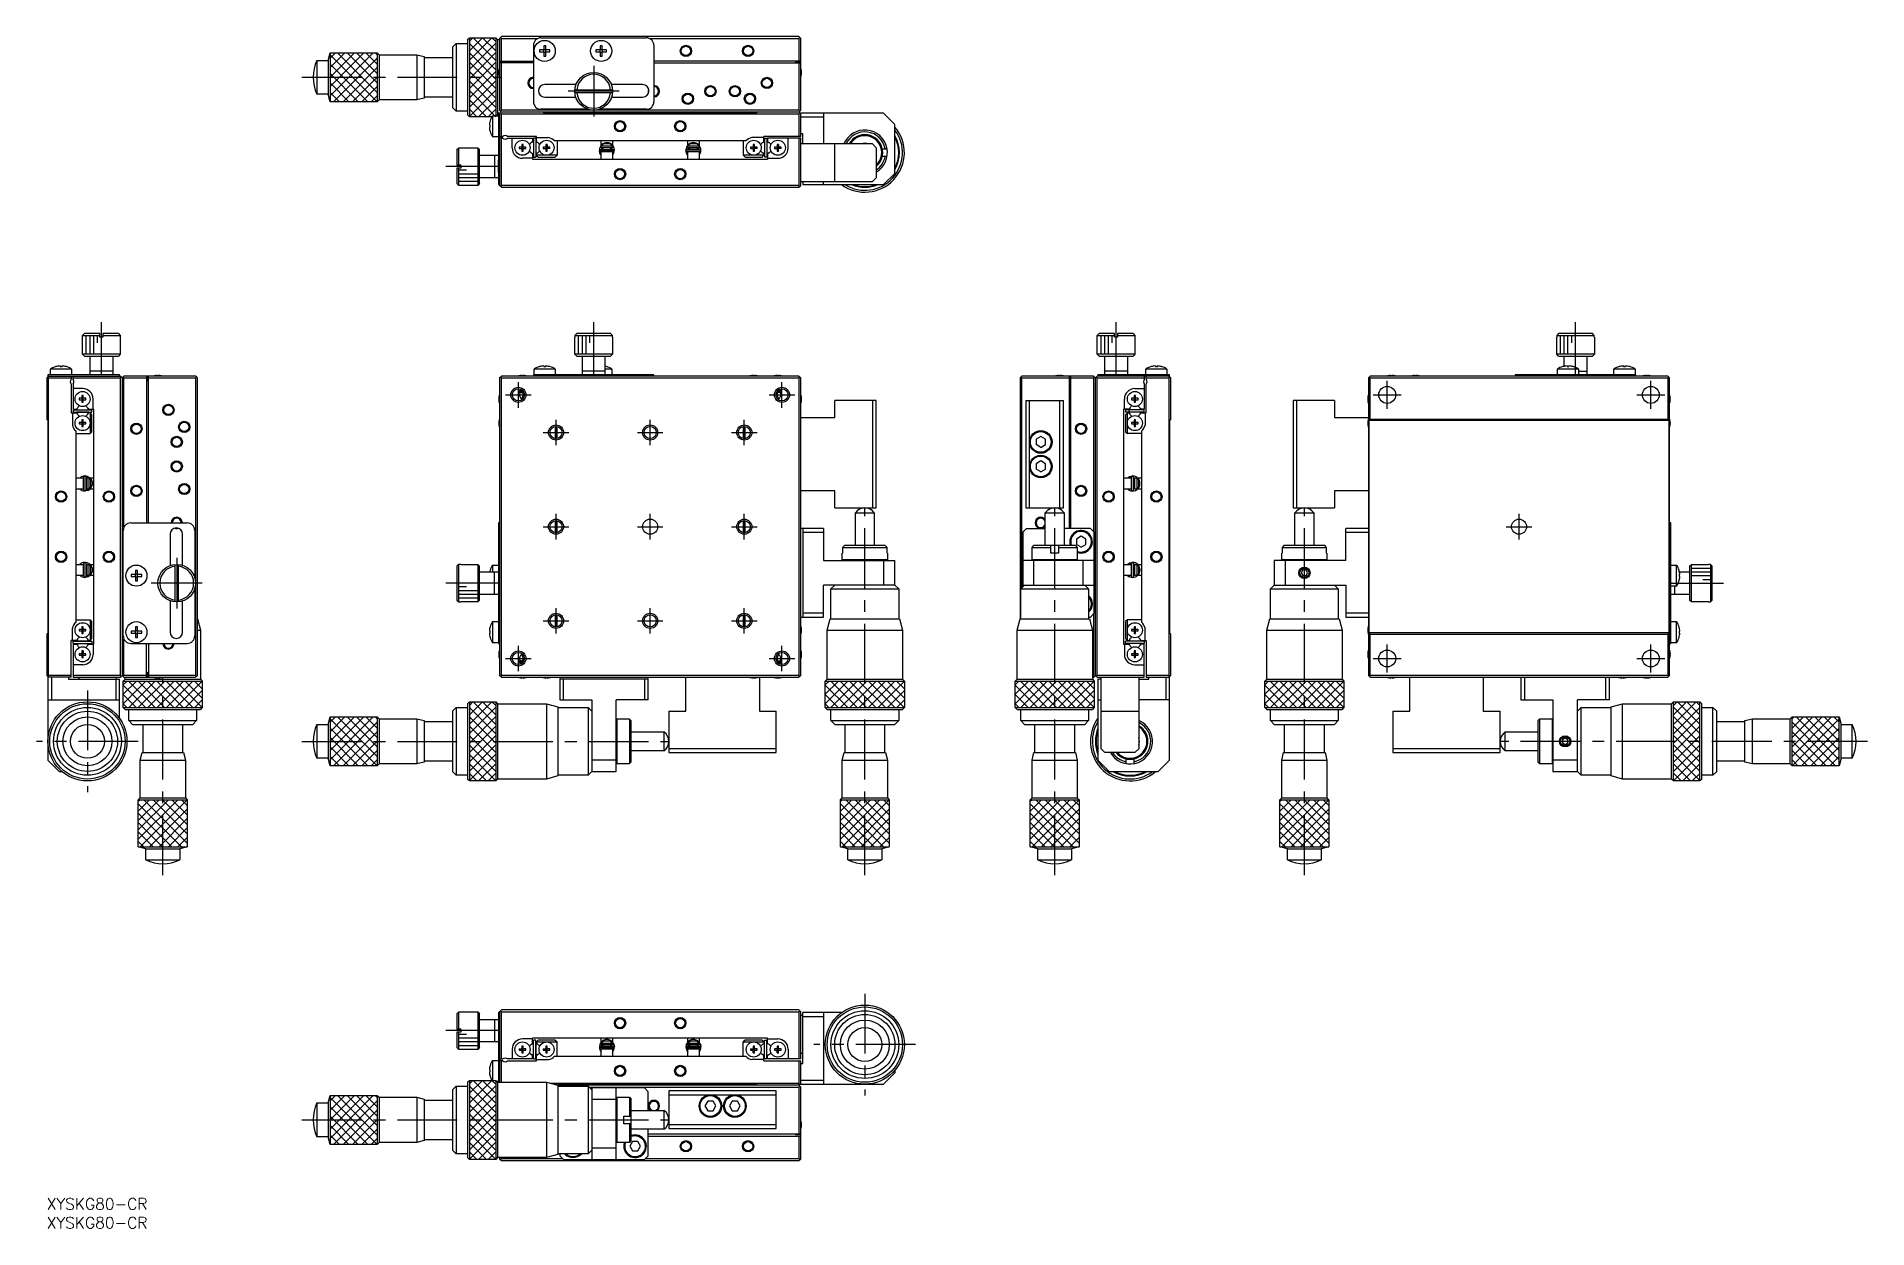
# Model space of a CAD drawing. Extents: x -3 to 483, y -8 to 308.
import ezdxf

# ---------------------------------------------------------------- set-up
doc = ezdxf.new("R2010")
doc.units = 0
doc.header["$LTSCALE"] = 0.5
doc.linetypes.add('CENTER', pattern=[50.8, 31.75, -6.35, 6.35, -6.35])
for name, color, linetype in [('MSM_CENTER', 1, 'CENTER'), ('MSM_CONTINUOUS', 7, 'CONTINUOUS'), ('MSM_NARROW', 5, 'CONTINUOUS'), ('MSM_PART_NUMBER', 7, 'CONTINUOUS')]:
    doc.layers.add(name, color=color, linetype=linetype)
doc.styles.get("Standard").update_dxf_attribs({"font": 'txt.shx', "height": 3, "bigfont": 'bigfont.shx'})

# ---------------------------------------------------------------- blocks, each defined once
blk = doc.blocks.new('*U2')
at = {"layer": 'MSM_PART_NUMBER'}
blk.add_text('XYSKG80-CR', height=3, dxfattribs=at).set_placement((0, -3))
blk = doc.blocks.new('*U3')
at = {"layer": 'MSM_PART_NUMBER'}
blk.add_text('XYSKG80-CR', height=3, dxfattribs=at).set_placement((0, -8))

msp = doc.modelspace()

# ---------------------------------------------------------------- linework, layer by layer
at = {"layer": 'MSM_CENTER'}
for p, q in [((67.72, 297.64), (120.72, 297.64)), ((145.22, 300.69), (145.22, 287.19)), ((151.97, 293.94), (138.47, 293.94)), ((119.92, 273.94), (105.92, 273.94)), ((14.5, 218.62), (14.5, 232.62)), ((145.22, 218.62), (145.22, 232.62)), ((283.94, 218.62), (283.94, 232.62)), ((405.94, 218.62), (405.94, 232.62)), ((125.22, 209.92), (125.22, 216.72)), ((195.22, 209.92), (195.22, 216.72)), ((355.94, 209.62), (355.94, 217.02)), ((425.94, 209.62), (425.94, 217.02)), ((121.82, 213.32), (128.62, 213.32)), ((191.82, 213.32), (198.62, 213.32)), ((352.24, 213.32), (359.64, 213.32)), ((422.24, 213.32), (429.64, 213.32)), ((135.22, 199.92), (135.22, 206.72)), ((160.22, 199.92), (160.22, 206.72)), ((185.22, 199.92), (185.22, 206.72)), ((131.82, 203.32), (138.62, 203.32)), ((156.82, 203.32), (163.62, 203.32)), ((181.82, 203.32), (188.62, 203.32)), ((135.22, 174.92), (135.22, 181.72)), ((160.22, 174.92), (160.22, 181.72)), ((185.22, 174.92), (185.22, 181.72)), ((217.22, 85.82), (217.22, 183.32)), ((267.64, 85.82), (267.64, 183.32)), ((333.94, 85.82), (333.94, 183.32)), ((390.94, 174.92), (390.94, 181.72)), ((131.82, 178.32), (138.62, 178.32)), ((156.82, 178.32), (163.62, 178.32)), ((181.82, 178.32), (188.62, 178.32)), ((387.54, 178.32), (394.34, 178.32)), ((34.5, 170.07), (34.5, 156.57)), ((41.25, 163.32), (27.75, 163.32)), ((119.92, 163.32), (105.92, 163.32)), ((431.24, 163.32), (445.24, 163.32)), ((135.22, 149.92), (135.22, 156.72)), ((160.22, 149.92), (160.22, 156.72)), ((185.22, 149.92), (185.22, 156.72)), ((131.82, 153.32), (138.62, 153.32)), ((156.82, 153.32), (163.62, 153.32)), ((181.82, 153.32), (188.62, 153.32)), ((125.22, 139.92), (125.22, 146.72)), ((195.22, 139.92), (195.22, 146.72)), ((355.94, 139.62), (355.94, 147.02)), ((425.94, 139.62), (425.94, 147.02)), ((121.82, 143.32), (128.62, 143.32)), ((191.82, 143.32), (198.62, 143.32)), ((352.24, 143.32), (359.64, 143.32)), ((422.24, 143.32), (429.64, 143.32)), ((30.8, 85.82), (30.8, 138.32)), ((10.8, 134.82), (10.8, 107.82)), ((24.3, 121.32), (-2.7, 121.32)), ((67.72, 121.32), (165.22, 121.32)), ((483.44, 121.32), (385.94, 121.32)), ((217.22, 54.3), (217.22, 27.3)), ((119.92, 44.5), (105.92, 44.5)), ((230.72, 40.8), (203.72, 40.8)), ((67.72, 20.8), (165.22, 20.8))]:
    msp.add_line(p, q, dxfattribs=at)
at = {"layer": 'MSM_CONTINUOUS'}
for p, q in [((107.72, 305.64), (108.72, 306.64)), ((108.72, 306.64), (108.72, 288.64)), ((108.72, 306.64), (111.72, 306.64)), ((111.72, 307.64), (112.22, 308.14)), ((111.72, 307.64), (111.72, 287.64)), ((112.22, 308.14), (112.22, 287.14)), ((112.22, 308.14), (119.22, 308.14)), ((119.22, 308.14), (119.22, 287.44)), ((119.22, 308.14), (119.72, 307.64)), ((119.72, 307.64), (119.72, 287.64)), ((119.72, 307.64), (120.22, 307.64)), ((120.72, 308.44), (120.22, 307.94)), ((120.22, 307.94), (120.22, 288.94)), ((120.47, 308.19), (120.72, 307.94)), ((199.72, 308.44), (120.72, 308.44)), ((120.72, 307.94), (130.35, 307.94)), ((120.72, 301.94), (120.72, 307.94)), ((131.22, 308.14), (159.22, 308.14)), ((160.09, 307.94), (199.72, 307.94)), ((200.22, 307.94), (199.72, 308.44)), ((199.72, 307.94), (199.97, 308.19)), ((199.72, 307.94), (199.72, 301.94)), ((200.22, 288.94), (200.22, 307.94)), ((71.73, 302.14), (71.73, 293.14)), ((71.73, 302.14), (74.72, 302.14)), ((74.72, 302.14), (75.22, 304.14)), ((74.72, 302.14), (74.72, 293.14)), ((75.22, 304.14), (75.22, 291.14)), ((75.22, 304.14), (87.72, 304.14)), ((87.72, 304.14), (87.72, 291.14)), ((87.72, 304.14), (88.22, 303.64)), ((88.22, 303.64), (88.22, 291.64)), ((88.22, 303.64), (98.22, 303.64)), ((98.22, 303.64), (98.22, 291.64)), ((98.22, 303.64), (100.22, 303.14)), ((100.22, 303.14), (100.22, 292.14)), ((100.22, 302.89), (107.72, 302.89)), ((107.72, 305.64), (107.72, 289.64)), ((120.22, 301.94), (129.22, 301.94)), ((120.22, 301.64), (121.62, 301.64)), ((129.22, 301.44), (120.22, 301.44)), ((120.72, 288.94), (120.72, 301.44)), ((121.62, 301.44), (121.62, 301.64)), ((129.22, 306.14), (129.22, 291.14)), ((130.82, 304.9), (130.82, 304.38)), ((131.96, 304.9), (130.82, 304.9)), ((130.82, 304.38), (131.96, 304.38)), ((131.89, 304.9), (131.89, 304.38)), ((131.96, 306.04), (131.96, 304.9)), ((132.48, 306.04), (131.96, 306.04)), ((132.48, 304.97), (131.96, 304.97)), ((131.96, 304.38), (131.96, 303.24)), ((131.96, 304.31), (132.48, 304.31)), ((131.96, 303.24), (132.48, 303.24)), ((132.48, 304.9), (132.48, 306.04)), ((133.62, 304.9), (132.48, 304.9)), ((132.48, 304.38), (133.62, 304.38)), ((132.48, 303.24), (132.48, 304.38)), ((132.55, 304.38), (132.55, 304.9)), ((133.62, 304.38), (133.62, 304.9)), ((145.82, 304.9), (145.82, 304.38)), ((146.96, 304.9), (145.82, 304.9)), ((145.82, 304.38), (146.96, 304.38)), ((146.89, 304.9), (146.89, 304.38)), ((146.96, 306.04), (146.96, 304.9)), ((147.48, 306.04), (146.96, 306.04)), ((147.48, 304.97), (146.96, 304.97)), ((146.96, 304.38), (146.96, 303.24)), ((146.96, 304.31), (147.48, 304.31)), ((146.96, 303.24), (147.48, 303.24)), ((147.48, 304.9), (147.48, 306.04)), ((148.62, 304.9), (147.48, 304.9)), ((147.48, 304.38), (148.62, 304.38)), ((147.48, 303.24), (147.48, 304.38)), ((147.55, 304.38), (147.55, 304.9)), ((148.62, 304.38), (148.62, 304.9)), ((161.22, 306.14), (161.22, 291.14)), ((200.22, 301.94), (161.22, 301.94)), ((161.22, 301.44), (200.22, 301.44)), ((200.22, 301.64), (198.82, 301.64)), ((198.82, 301.44), (198.82, 301.64)), ((199.72, 301.44), (199.72, 288.94)), ((120.15, 299.12), (120.03, 299.12)), ((120.03, 298.76), (120.15, 298.76)), ((120.15, 299.83), (120.15, 299.83)), ((120.15, 298.76), (120.15, 299.12)), ((120.15, 298.05), (120.15, 298.06)), ((200.3, 299.83), (200.29, 299.83)), ((200.29, 299.12), (200.29, 298.76)), ((200.41, 299.12), (200.29, 299.12)), ((200.29, 298.76), (200.41, 298.76)), ((200.29, 298.06), (200.3, 298.05)), ((74.72, 293.14), (71.73, 293.14)), ((75.22, 291.14), (74.72, 293.14)), ((100.22, 292.14), (98.22, 291.64)), ((107.72, 292.39), (100.22, 292.39)), ((140.54, 295.69), (132.22, 295.69)), ((132.22, 292.39), (140.47, 292.39)), ((140.24, 294.34), (150.21, 294.34)), ((150.21, 293.54), (140.24, 293.54)), ((158.22, 295.69), (149.91, 295.69)), ((149.98, 292.39), (158.22, 292.39)), ((87.72, 291.14), (75.22, 291.14)), ((88.22, 291.64), (87.72, 291.14)), ((98.22, 291.64), (88.22, 291.64)), ((108.72, 288.64), (107.72, 289.64)), ((111.72, 288.64), (108.72, 288.64)), ((112.22, 287.14), (111.72, 287.64)), ((118.19, 287.14), (112.22, 287.14)), ((118.38, 287.44), (118.38, 281.84)), ((118.38, 287.44), (119.92, 287.44)), ((119.72, 287.64), (119.52, 287.44)), ((119.92, 287.64), (119.72, 287.64)), ((119.92, 288.14), (119.92, 269.14)), ((120.22, 288.14), (119.92, 288.14)), ((120.22, 288.94), (120.47, 288.69)), ((120.72, 288.44), (120.22, 287.94)), ((120.22, 287.94), (120.22, 268.94)), ((120.47, 288.69), (120.72, 288.94)), ((120.47, 288.69), (120.72, 288.44)), ((120.72, 287.94), (120.47, 288.19)), ((199.72, 288.94), (120.72, 288.94)), ((120.72, 288.44), (199.72, 288.44)), ((120.72, 281.94), (120.72, 287.94)), ((120.72, 287.94), (199.72, 287.94)), ((143.82, 289.14), (131.22, 289.14)), ((131.72, 288.44), (132.07, 288.09)), ((132.07, 288.09), (188.37, 288.09)), ((132.72, 288.44), (132.72, 288.09)), ((135.72, 288.44), (134.41, 288.09)), ((159.22, 289.14), (146.62, 289.14)), ((188.37, 288.09), (188.72, 288.44)), ((199.72, 288.94), (199.97, 288.69)), ((199.72, 288.44), (199.97, 288.69)), ((199.72, 288.44), (200.22, 287.94)), ((199.97, 288.19), (199.72, 287.94)), ((199.72, 287.94), (199.72, 281.94)), ((199.97, 288.69), (200.22, 288.94)), ((222.22, 288.14), (200.22, 288.14)), ((200.22, 281.94), (200.22, 288.14)), ((200.22, 287.14), (206.22, 287.14)), ((206.22, 288.14), (206.22, 279.94)), ((222.22, 288.14), (225.22, 285.14)), ((117.73, 284.9), (117.53, 284.9)), ((117.53, 284.38), (117.73, 284.38)), ((117.73, 286.04), (117.72, 286.05)), ((117.72, 283.24), (117.73, 283.24)), ((117.73, 284.38), (117.73, 284.9)), ((200.72, 282.64), (200.22, 282.64)), ((200.72, 279.94), (200.72, 282.64)), ((225.22, 272.14), (225.22, 285.14)), ((108.92, 278.44), (109.42, 278.94)), ((108.92, 278.44), (108.92, 274.34)), ((109.42, 274.34), (109.42, 278.94)), ((109.42, 278.94), (114.42, 278.94)), ((114.42, 278.94), (114.42, 268.94)), ((114.42, 278.94), (114.92, 278.44)), ((114.92, 269.44), (114.92, 278.44)), ((119.92, 281.84), (118.38, 281.84)), ((120.22, 281.94), (121.06, 281.94)), ((121.12, 281.44), (120.22, 281.44)), ((120.72, 268.94), (120.72, 281.44)), ((122.32, 281.44), (129.02, 281.44)), ((130.02, 281.94), (122.38, 281.94)), ((123.57, 278.89), (123.57, 281.44)), ((125.44, 279.12), (125.44, 278.76)), ((126.14, 279.12), (125.44, 279.12)), ((125.44, 278.76), (126.14, 278.76)), ((126.14, 279.83), (126.14, 279.12)), ((126.5, 279.83), (126.14, 279.83)), ((126.15, 279.11), (126.14, 279.12)), ((126.15, 278.77), (126.14, 278.76)), ((126.14, 278.76), (126.14, 278.06)), ((126.14, 278.06), (126.5, 278.06)), ((126.49, 279.11), (126.15, 279.11)), ((126.15, 279.11), (126.15, 278.77)), ((126.15, 278.77), (126.49, 278.77)), ((126.49, 279.11), (126.5, 279.12)), ((126.49, 278.77), (126.49, 279.11)), ((126.49, 278.77), (126.5, 278.76)), ((126.5, 279.12), (126.5, 279.83)), ((127.21, 279.12), (126.5, 279.12)), ((126.5, 278.76), (127.21, 278.76)), ((126.5, 278.06), (126.5, 278.76)), ((127.21, 278.76), (127.21, 279.12)), ((129.02, 280.49), (128.73, 280.32)), ((128.73, 277.57), (129.02, 277.4)), ((129.02, 281.44), (129.02, 280.49)), ((129.02, 277.4), (129.02, 275.94)), ((129.22, 281.44), (129.22, 276.44)), ((129.82, 281.44), (129.22, 281.44)), ((129.82, 281.44), (129.82, 276.44)), ((130.02, 280.49), (130.02, 281.94)), ((130.02, 281.64), (133.24, 281.64)), ((130.32, 280.32), (130.02, 280.49)), ((130.02, 277.4), (130.32, 277.57)), ((130.02, 276.94), (130.02, 277.4)), ((131.84, 279.12), (131.84, 278.76)), ((132.54, 279.12), (131.84, 279.12)), ((131.84, 278.76), (132.54, 278.76)), ((132.54, 279.83), (132.54, 279.12)), ((132.9, 279.83), (132.54, 279.83)), ((132.55, 279.11), (132.54, 279.12)), ((132.55, 278.77), (132.54, 278.76)), ((132.54, 278.76), (132.54, 278.06)), ((132.54, 278.06), (132.9, 278.06)), ((132.89, 279.11), (132.55, 279.11)), ((132.55, 279.11), (132.55, 278.77)), ((132.55, 278.77), (132.89, 278.77)), ((132.89, 279.11), (132.9, 279.12)), ((132.89, 278.77), (132.89, 279.11)), ((132.89, 278.77), (132.9, 278.76)), ((132.9, 279.83), (132.9, 279.12)), ((133.61, 279.12), (132.9, 279.12)), ((132.9, 278.06), (132.9, 278.76)), ((133.61, 278.76), (132.9, 278.76)), ((133.61, 278.76), (133.61, 279.12)), ((185.64, 280.74), (134.8, 280.74)), ((135.52, 280.74), (135.52, 276.94)), ((146.87, 277.57), (146.74, 278.26)), ((146.89, 277.52), (146.9, 278.07)), ((146.9, 277.51), (147.22, 277.62)), ((147.22, 276.99), (146.9, 277.52)), ((146.91, 277.47), (146.9, 277.51)), ((146.96, 278.51), (150.51, 278.51)), ((150.51, 278.06), (146.96, 278.06)), ((147.33, 278.94), (147.21, 278.51)), ((147.22, 279.59), (147.22, 280.74)), ((147.22, 279.44), (150.22, 279.44)), ((147.22, 278.94), (147.22, 279.44)), ((150.22, 278.94), (147.22, 278.94)), ((147.22, 277.94), (150.22, 277.94)), ((147.22, 275.94), (147.22, 277.94)), ((147.72, 278.74), (147.26, 278.74)), ((147.8, 279.94), (147.28, 279.44)), ((147.56, 278.06), (147.34, 277.94)), ((147.72, 278.51), (147.72, 278.94)), ((147.72, 277.94), (147.72, 278.06)), ((149.64, 279.94), (147.8, 279.94)), ((150.17, 279.44), (149.64, 279.94)), ((149.72, 278.94), (149.72, 278.51)), ((150.22, 278.74), (149.72, 278.74)), ((149.72, 278.06), (149.72, 277.94)), ((150.14, 277.94), (149.92, 278.06)), ((150.22, 280.74), (150.22, 279.63)), ((150.22, 279.63), (150.22, 279.63)), ((150.22, 279.44), (150.22, 278.94)), ((150.22, 277.94), (150.22, 275.94)), ((150.22, 277.83), (150.25, 277.94)), ((150.25, 277.94), (150.27, 278.06)), ((150.58, 277.52), (150.57, 277.49)), ((150.6, 277.56), (150.58, 277.52)), ((150.58, 277.52), (150.59, 277.52)), ((150.58, 277.52), (150.59, 277.52)), ((150.59, 277.52), (150.58, 277.52)), ((150.61, 277.57), (150.6, 277.57)), ((150.6, 277.57), (150.6, 277.57)), ((150.6, 277.57), (150.6, 277.57)), ((150.6, 277.57), (150.6, 277.57)), ((150.6, 277.57), (150.6, 277.57)), ((150.6, 277.57), (150.6, 277.56)), ((150.61, 277.58), (150.61, 277.57)), ((150.61, 277.57), (150.61, 277.57)), ((169.84, 277.58), (169.7, 278.27)), ((169.86, 277.53), (169.86, 278.08)), ((169.86, 277.52), (170.22, 277.65)), ((170.22, 276.95), (169.86, 277.53)), ((169.93, 278.52), (173.48, 278.52)), ((173.48, 278.07), (169.93, 278.07)), ((170.29, 278.94), (170.17, 278.52)), ((170.22, 279.64), (170.22, 280.74)), ((170.22, 279.44), (173.22, 279.44)), ((170.22, 278.94), (170.22, 279.44)), ((173.22, 278.94), (170.22, 278.94)), ((170.22, 278.74), (170.22, 278.76)), ((170.22, 278.76), (170.22, 278.76)), ((170.22, 278.76), (170.22, 278.76)), ((170.72, 278.74), (170.22, 278.74)), ((170.22, 277.94), (173.22, 277.94)), ((170.22, 275.94), (170.22, 277.94)), ((170.8, 279.94), (170.28, 279.44)), ((170.53, 278.07), (170.29, 277.94)), ((170.72, 278.52), (170.72, 278.94)), ((170.72, 277.94), (170.72, 278.07)), ((172.64, 279.94), (170.8, 279.94)), ((173.17, 279.44), (172.64, 279.94)), ((172.72, 278.94), (172.72, 278.52)), ((173.19, 278.74), (172.72, 278.74)), ((172.72, 278.07), (172.72, 277.94)), ((173.11, 277.94), (172.88, 278.07)), ((173.21, 277.94), (173.24, 278.07)), ((173.22, 280.74), (173.22, 279.6)), ((173.22, 279.44), (173.22, 278.94)), ((173.22, 277.94), (173.22, 275.94)), ((173.55, 277.53), (173.52, 277.47)), ((173.56, 277.57), (173.55, 277.53)), ((173.55, 277.53), (173.55, 277.53)), ((173.55, 277.53), (173.55, 277.53)), ((173.55, 277.53), (173.55, 277.53)), ((173.57, 277.57), (173.56, 277.57)), ((173.57, 277.58), (173.57, 277.58)), ((173.57, 277.58), (173.57, 277.58)), ((173.57, 277.58), (173.57, 277.58)), ((173.57, 277.58), (173.57, 277.58)), ((173.57, 277.58), (173.57, 277.58)), ((173.57, 277.58), (173.57, 277.58)), ((173.57, 277.58), (173.57, 277.57)), ((184.92, 280.74), (184.92, 276.94)), ((186.84, 279.12), (186.84, 278.76)), ((187.54, 279.12), (186.84, 279.12)), ((186.84, 278.76), (187.54, 278.76)), ((190.42, 281.64), (187.2, 281.64)), ((187.54, 279.83), (187.54, 279.12)), ((187.9, 279.83), (187.54, 279.83)), ((187.55, 279.11), (187.54, 279.12)), ((187.55, 278.77), (187.54, 278.76)), ((187.54, 278.76), (187.54, 278.06)), ((187.54, 278.06), (187.9, 278.06)), ((187.89, 279.11), (187.55, 279.11)), ((187.55, 279.11), (187.55, 278.77)), ((187.55, 278.77), (187.89, 278.77)), ((187.89, 279.11), (187.9, 279.12)), ((187.89, 278.77), (187.89, 279.11)), ((187.89, 278.77), (187.9, 278.76)), ((187.9, 279.12), (187.9, 279.83)), ((188.61, 279.12), (187.9, 279.12)), ((188.61, 278.76), (187.9, 278.76)), ((187.9, 278.06), (187.9, 278.76)), ((188.61, 278.76), (188.61, 279.12)), ((190.13, 280.32), (190.42, 280.49)), ((190.42, 277.4), (190.13, 277.57)), ((200.22, 281.94), (190.42, 281.94)), ((190.42, 280.49), (190.42, 281.94)), ((190.42, 276.94), (190.42, 277.4)), ((190.62, 281.44), (190.62, 276.44)), ((190.62, 281.44), (191.22, 281.44)), ((191.22, 281.44), (191.22, 276.44)), ((191.42, 281.44), (191.42, 280.49)), ((200.22, 281.44), (191.42, 281.44)), ((191.42, 280.49), (191.72, 280.32)), ((191.72, 277.57), (191.42, 277.4)), ((191.42, 277.4), (191.42, 275.94)), ((193.24, 279.12), (193.24, 278.76)), ((193.94, 279.12), (193.24, 279.12)), ((193.24, 278.76), (193.94, 278.76)), ((193.94, 279.83), (193.94, 279.12)), ((194.3, 279.83), (193.94, 279.83)), ((193.95, 279.11), (193.94, 279.12)), ((193.95, 278.77), (193.94, 278.76)), ((193.94, 278.76), (193.94, 278.06)), ((193.94, 278.06), (194.3, 278.06)), ((194.29, 279.11), (193.95, 279.11)), ((193.95, 279.11), (193.95, 278.77)), ((193.95, 278.77), (194.29, 278.77)), ((194.29, 279.11), (194.3, 279.12)), ((194.29, 278.77), (194.29, 279.11)), ((194.29, 278.77), (194.3, 278.76)), ((194.3, 279.83), (194.3, 279.12)), ((195.01, 279.12), (194.3, 279.12)), ((195.01, 278.76), (194.3, 278.76)), ((194.3, 278.06), (194.3, 278.76)), ((195.01, 278.76), (195.01, 279.12)), ((196.87, 278.89), (196.87, 281.44)), ((199.72, 281.44), (199.72, 268.94)), ((200.22, 268.94), (200.22, 281.44)), ((219.22, 279.94), (200.22, 279.94)), ((209.22, 269.94), (209.22, 279.94)), ((219.22, 279.94), (220.22, 278.94)), ((220.22, 278.94), (220.22, 270.94)), ((221.61, 278.64), (223.14, 278.64)), ((109.92, 274.34), (108.92, 274.34)), ((108.92, 273.54), (108.92, 269.44)), ((109.92, 273.54), (108.92, 273.54)), ((109.42, 268.94), (109.42, 273.54)), ((109.92, 274.34), (109.92, 273.54)), ((114.92, 276.94), (119.92, 276.94)), ((118.92, 276.94), (118.92, 270.94)), ((119.92, 272.39), (119.92, 275.69)), ((129.02, 276.14), (126.32, 276.14)), ((129.02, 275.94), (191.42, 275.94)), ((129.22, 276.44), (129.82, 276.44)), ((135.52, 276.94), (130.02, 276.94)), ((130.52, 276.44), (130.02, 276.94)), ((130.52, 276.44), (135.02, 276.44)), ((135.02, 276.44), (135.52, 276.94)), ((190.42, 276.94), (184.92, 276.94)), ((185.42, 276.44), (184.92, 276.94)), ((185.42, 276.44), (189.92, 276.44)), ((189.92, 276.44), (190.42, 276.94)), ((191.22, 276.44), (190.62, 276.44)), ((191.42, 276.14), (194.12, 276.14)), ((223.14, 276.64), (221.61, 276.64)), ((109.42, 268.94), (108.92, 269.44)), ((114.42, 268.94), (109.42, 268.94)), ((114.92, 269.44), (114.42, 268.94)), ((119.92, 270.94), (114.92, 270.94)), ((119.92, 269.14), (120.22, 269.14)), ((120.72, 268.44), (120.22, 268.94)), ((120.47, 268.69), (120.72, 268.94)), ((199.72, 268.94), (120.72, 268.94)), ((120.72, 268.44), (199.72, 268.44)), ((199.72, 268.44), (200.22, 268.94)), ((199.72, 268.94), (199.97, 268.69)), ((200.22, 269.94), (219.22, 269.94)), ((200.72, 269.94), (200.72, 269.14)), ((200.72, 269.14), (222.22, 269.14)), ((206.22, 269.14), (206.22, 269.94)), ((220.22, 270.94), (219.22, 269.94)), ((225.22, 272.14), (222.22, 269.14)), ((9.5, 229.12), (10, 229.62)), ((9.5, 229.12), (14.1, 229.12)), ((9.5, 224.12), (9.5, 229.12)), ((14.1, 229.62), (10, 229.62)), ((14.1, 228.62), (14.1, 229.62)), ((14.9, 228.62), (14.1, 228.62)), ((14.9, 229.62), (14.9, 228.62)), ((19, 229.62), (14.9, 229.62)), ((14.9, 229.12), (19.5, 229.12)), ((19, 229.62), (19.5, 229.12)), ((19.5, 229.12), (19.5, 224.12)), ((140.24, 228.62), (140.22, 228.62)), ((140.22, 224.12), (140.22, 228.62)), ((140.74, 229.62), (140.24, 229.12)), ((140.24, 229.12), (150.21, 229.12)), ((140.24, 229.12), (140.24, 228.62)), ((149.7, 229.62), (140.74, 229.62)), ((150.21, 229.12), (149.7, 229.62)), ((150.21, 228.62), (150.21, 229.12)), ((150.22, 228.62), (150.21, 228.62)), ((150.22, 228.62), (150.22, 224.12)), ((278.94, 229.12), (279.44, 229.62)), ((278.94, 229.12), (283.54, 229.12)), ((278.94, 224.12), (278.94, 229.12)), ((283.54, 229.62), (279.44, 229.62)), ((283.54, 228.62), (283.54, 229.62)), ((284.34, 228.62), (283.54, 228.62)), ((284.34, 229.62), (284.34, 228.62)), ((288.44, 229.62), (284.34, 229.62)), ((284.34, 229.12), (288.94, 229.12)), ((288.44, 229.62), (288.94, 229.12)), ((288.94, 229.12), (288.94, 224.12)), ((400.96, 228.62), (400.94, 228.62)), ((400.94, 224.12), (400.94, 228.62)), ((401.46, 229.62), (400.96, 229.12)), ((400.96, 229.12), (410.93, 229.12)), ((400.96, 229.12), (400.96, 228.62)), ((410.43, 229.62), (401.46, 229.62)), ((410.93, 229.12), (410.43, 229.62)), ((410.93, 228.62), (410.93, 229.12)), ((410.94, 228.62), (410.93, 228.62)), ((410.94, 228.62), (410.94, 224.12)), ((19.5, 224.12), (9.5, 224.12)), ((10, 223.62), (9.5, 224.12)), ((19.5, 224.12), (19, 223.62)), ((150.22, 224.12), (140.22, 224.12)), ((140.72, 223.62), (140.22, 224.12)), ((150.22, 224.12), (149.72, 223.62)), ((288.94, 224.12), (278.94, 224.12)), ((279.44, 223.62), (278.94, 224.12)), ((288.94, 224.12), (288.44, 223.62)), ((410.94, 224.12), (400.94, 224.12)), ((401.44, 223.62), (400.94, 224.12)), ((410.94, 224.12), (410.44, 223.62)), ((6.6, 220.16), (1, 220.16)), ((1, 218.62), (1, 220.16)), ((2.4, 220.82), (2.4, 220.81)), ((3.54, 221.01), (3.54, 220.81)), ((3.54, 220.81), (4.06, 220.81)), ((4.06, 220.81), (4.06, 221.01)), ((5.2, 220.81), (5.2, 220.82)), ((6.6, 220.16), (6.6, 218.62)), ((10, 223.62), (19, 223.62)), ((11.5, 218.62), (11.5, 223.62)), ((17.5, 219.62), (11.5, 219.62)), ((17.5, 223.62), (17.5, 218.62)), ((135.02, 220.16), (129.42, 220.16)), ((129.42, 218.62), (129.42, 220.16)), ((130.82, 220.82), (130.82, 220.81)), ((131.96, 221.01), (131.96, 220.81)), ((131.96, 220.81), (132.48, 220.81)), ((132.48, 220.81), (132.48, 221.01)), ((133.62, 220.81), (133.62, 220.82)), ((135.02, 220.16), (135.02, 218.62)), ((140.72, 223.62), (149.72, 223.62)), ((142.22, 218.62), (142.22, 223.62)), ((148.22, 219.62), (142.22, 219.62)), ((148.22, 223.62), (148.22, 218.62)), ((150.02, 220.16), (148.22, 220.16)), ((148.62, 220.81), (148.62, 220.82)), ((150.02, 220.16), (150.02, 218.62)), ((279.44, 223.62), (288.44, 223.62)), ((280.94, 218.62), (280.94, 223.62)), ((286.94, 219.62), (280.94, 219.62)), ((286.94, 223.62), (286.94, 218.62)), ((297.44, 220.16), (291.84, 220.16)), ((291.84, 218.62), (291.84, 220.16)), ((293.24, 220.82), (293.24, 220.81)), ((294.38, 221.01), (294.38, 220.81)), ((294.38, 220.81), (294.9, 220.81)), ((294.9, 220.81), (294.9, 221.01)), ((296.04, 220.81), (296.05, 220.82)), ((297.44, 220.16), (297.44, 218.62)), ((406.74, 220.16), (401.14, 220.16)), ((401.14, 218.62), (401.14, 220.16)), ((401.44, 223.62), (410.44, 223.62)), ((402.54, 220.82), (402.54, 220.81)), ((402.94, 220.91), (402.94, 223.62)), ((403.68, 221.01), (403.68, 220.81)), ((403.68, 220.81), (404.2, 220.81)), ((404.2, 220.81), (404.2, 221.01)), ((405.34, 220.81), (405.35, 220.82)), ((406.74, 220.16), (406.74, 218.62)), ((406.74, 219.62), (408.94, 219.62)), ((408.94, 223.62), (408.94, 218.62)), ((421.74, 220.16), (416.14, 220.16)), ((416.14, 218.62), (416.14, 220.16)), ((417.54, 220.82), (417.54, 220.81)), ((418.68, 221.01), (418.68, 220.81)), ((418.68, 220.81), (419.2, 220.81)), ((419.2, 220.81), (419.2, 221.01)), ((420.34, 220.81), (420.35, 220.82)), ((421.74, 220.16), (421.74, 218.62)), ((0, 217.82), (0.5, 218.32)), ((0, 217.82), (0, 206.82)), ((0.25, 218.07), (0.5, 217.82)), ((0.3, 218.62), (0.3, 218.32)), ((19.3, 218.62), (0.3, 218.62)), ((0.3, 218.32), (19.5, 218.32)), ((0.5, 217.82), (6.5, 217.82)), ((0.5, 138.82), (0.5, 217.82)), ((6.5, 218.32), (6.5, 217.48)), ((6.5, 216.16), (6.5, 208.52)), ((7, 217.42), (7, 218.32)), ((7, 217.82), (19.5, 217.82)), ((7, 216.22), (7, 209.52)), ((9.55, 214.97), (7, 214.97)), ((19.3, 218.32), (19.3, 218.62)), ((19.75, 218.07), (19.5, 218.32)), ((19.5, 217.82), (19.75, 218.07)), ((19.5, 217.82), (19.5, 138.82)), ((19.75, 218.07), (20, 217.82)), ((20.25, 218.07), (20, 217.82)), ((20, 217.82), (20, 138.82)), ((20.5, 218.32), (20.25, 218.07)), ((20.5, 217.82), (20.25, 218.07)), ((39.5, 218.32), (20.5, 218.32)), ((20.5, 178.19), (20.5, 217.82)), ((20.5, 217.82), (26.5, 217.82)), ((26.5, 218.32), (26.5, 179.32)), ((26.8, 218.32), (26.8, 216.92)), ((27, 216.92), (26.8, 216.92)), ((27, 179.32), (27, 218.32)), ((27, 217.82), (39.5, 217.82)), ((28.61, 218.4), (28.61, 218.39)), ((29.32, 218.51), (29.32, 218.39)), ((29.32, 218.39), (29.68, 218.39)), ((29.68, 218.39), (29.68, 218.51)), ((30.39, 218.39), (30.39, 218.4)), ((39.75, 218.07), (39.5, 218.32)), ((39.5, 217.82), (39.75, 218.07)), ((39.5, 217.82), (39.5, 138.82)), ((40, 217.82), (39.75, 218.07)), ((40, 138.82), (40, 217.82)), ((120.22, 217.82), (120.72, 218.32)), ((120.22, 217.82), (120.22, 138.82)), ((120.72, 217.82), (120.47, 218.07)), ((199.72, 218.32), (120.72, 218.32)), ((120.72, 138.82), (120.72, 217.82)), ((120.72, 217.82), (199.72, 217.82)), ((125.69, 213.92), (125.41, 213.92)), ((125.43, 218.4), (125.44, 218.39)), ((126.45, 214.42), (125.63, 214.42)), ((125.65, 213.84), (125.69, 213.92)), ((126.04, 214.22), (125.69, 213.92)), ((125.69, 213.92), (125.87, 214.16)), ((125.75, 213.99), (125.73, 214.01)), ((125.82, 213.92), (125.75, 213.99)), ((125.82, 213.92), (126.65, 213.92)), ((125.87, 214.16), (126.04, 214.22)), ((126.38, 213.92), (126.04, 214.22)), ((126.04, 214.22), (126.38, 213.92)), ((126.14, 218.51), (126.14, 218.39)), ((126.14, 218.39), (126.5, 218.39)), ((126.5, 218.39), (126.5, 218.51)), ((127.21, 218.39), (127.21, 218.4)), ((129.22, 218.62), (129.22, 218.32)), ((161.22, 218.62), (129.22, 218.62)), ((131.83, 218.4), (131.84, 218.39)), ((132.54, 218.51), (132.54, 218.39)), ((132.54, 218.39), (132.9, 218.39)), ((132.9, 218.39), (132.9, 218.51)), ((133.61, 218.39), (133.61, 218.4)), ((161.22, 218.32), (161.22, 218.62)), ((186.83, 218.4), (186.84, 218.39)), ((187.54, 218.51), (187.54, 218.39)), ((187.54, 218.39), (187.9, 218.39)), ((187.9, 218.39), (187.9, 218.51)), ((188.61, 218.39), (188.61, 218.4)), ((193.23, 218.4), (193.24, 218.39)), ((194.62, 213.92), (193.79, 213.92)), ((193.94, 218.51), (193.94, 218.39)), ((193.94, 218.39), (194.3, 218.39)), ((194.81, 214.42), (193.99, 214.42)), ((194.07, 213.92), (194.4, 214.22)), ((194.4, 214.22), (194.07, 213.92)), ((194.3, 218.39), (194.3, 218.51)), ((194.58, 214.16), (194.4, 214.22)), ((194.4, 214.22), (194.76, 213.92)), ((194.76, 213.92), (194.58, 214.16)), ((194.71, 214.01), (194.62, 213.92)), ((194.71, 214.01), (194.69, 213.99)), ((194.76, 213.92), (195.03, 213.92)), ((194.79, 213.84), (194.76, 213.92)), ((195.01, 218.39), (195.01, 218.4)), ((199.72, 218.32), (200.22, 217.82)), ((199.72, 217.82), (199.97, 218.07)), ((199.72, 217.82), (199.72, 138.82)), ((200.22, 138.82), (200.22, 217.82)), ((258.44, 217.82), (258.94, 218.32)), ((258.44, 217.82), (258.44, 153.82)), ((258.69, 218.07), (258.94, 217.82)), ((277.94, 218.32), (258.94, 218.32)), ((258.94, 217.82), (271.44, 217.82)), ((258.94, 162.12), (258.94, 217.82)), ((268.05, 218.4), (268.06, 218.39)), ((268.76, 218.51), (268.76, 218.39)), ((268.76, 218.39), (269.12, 218.39)), ((269.12, 218.39), (269.12, 218.51)), ((269.83, 218.39), (269.83, 218.4)), ((271.44, 218.32), (271.44, 177.82)), ((271.44, 216.92), (271.64, 216.92)), ((271.64, 218.32), (271.64, 216.92)), ((271.94, 177.82), (271.94, 218.32)), ((271.94, 217.82), (277.94, 217.82)), ((277.94, 218.32), (278.44, 217.82)), ((278.19, 218.07), (277.94, 217.82)), ((277.94, 217.82), (277.94, 177.02)), ((278.44, 217.82), (278.94, 218.32)), ((278.44, 138.82), (278.44, 217.82)), ((278.69, 218.07), (278.94, 217.82)), ((298.14, 218.32), (278.94, 218.32)), ((278.94, 217.82), (291.44, 217.82)), ((278.94, 138.82), (278.94, 217.82)), ((298.14, 218.62), (279.14, 218.62)), ((279.14, 218.62), (279.14, 218.32)), ((288.89, 214.97), (291.44, 214.97)), ((291.44, 218.32), (291.44, 217.42)), ((291.44, 216.22), (291.44, 209.52)), ((291.94, 217.48), (291.94, 218.32)), ((291.94, 217.82), (297.94, 217.82)), ((291.94, 208.52), (291.94, 216.16)), ((297.94, 218.32), (298.44, 217.82)), ((297.94, 217.82), (298.19, 218.07)), ((297.94, 217.82), (297.94, 138.82)), ((298.14, 218.32), (298.14, 218.62)), ((298.44, 206.82), (298.44, 217.82)), ((350.94, 217.82), (351.44, 218.32)), ((350.94, 217.82), (350.94, 138.82)), ((351.19, 218.07), (351.44, 217.82)), ((430.44, 218.32), (351.44, 218.32)), ((351.44, 217.82), (430.44, 217.82)), ((351.44, 206.82), (351.44, 217.82)), ((356.15, 218.4), (356.16, 218.39)), ((356.86, 218.51), (356.86, 218.39)), ((356.86, 218.39), (357.22, 218.39)), ((357.22, 218.39), (357.22, 218.51)), ((357.93, 218.39), (357.93, 218.4)), ((362.55, 218.4), (362.56, 218.39)), ((363.26, 218.51), (363.26, 218.39)), ((363.26, 218.39), (363.62, 218.39)), ((363.62, 218.39), (363.62, 218.51)), ((364.33, 218.39), (364.33, 218.4)), ((389.94, 218.62), (389.94, 218.32)), ((421.94, 218.62), (389.94, 218.62)), ((421.94, 218.32), (421.94, 218.62)), ((423.95, 218.4), (423.96, 218.39)), ((424.66, 218.51), (424.66, 218.39)), ((424.66, 218.39), (425.02, 218.39)), ((425.02, 218.39), (425.02, 218.51)), ((425.73, 218.39), (425.73, 218.4)), ((430.94, 217.82), (430.44, 218.32)), ((430.44, 217.82), (430.69, 218.07)), ((430.44, 217.82), (430.44, 206.82)), ((430.94, 138.82), (430.94, 217.82)), ((7, 209.52), (7.96, 209.52)), ((7, 209.32), (12, 209.32)), ((7, 209.32), (7, 208.72)), ((7.96, 209.52), (8.13, 209.82)), ((8.61, 212.4), (8.61, 212.04)), ((9.32, 212.4), (8.61, 212.4)), ((8.61, 212.04), (9.32, 212.04)), ((9.32, 213.11), (9.32, 212.4)), ((9.68, 213.11), (9.32, 213.11)), ((9.33, 212.39), (9.32, 212.4)), ((9.33, 212.05), (9.32, 212.04)), ((9.32, 212.04), (9.32, 211.34)), ((9.32, 211.34), (9.68, 211.34)), ((9.33, 212.39), (9.33, 212.05)), ((9.67, 212.39), (9.33, 212.39)), ((9.33, 212.05), (9.67, 212.05)), ((9.67, 212.39), (9.68, 212.4)), ((9.67, 212.05), (9.67, 212.39)), ((9.67, 212.05), (9.68, 212.04)), ((9.68, 212.4), (9.68, 213.11)), ((10.39, 212.4), (9.68, 212.4)), ((9.68, 212.04), (10.39, 212.04)), ((9.68, 211.34), (9.68, 212.04)), ((10.39, 212.04), (10.39, 212.4)), ((10.87, 209.82), (11.04, 209.52)), ((11.04, 209.52), (12.5, 209.52)), ((12, 208.72), (12, 209.32)), ((12.3, 209.52), (12.3, 212.22)), ((12.5, 147.12), (12.5, 209.52)), ((120.15, 212.4), (120.03, 212.4)), ((120.03, 212.04), (120.15, 212.04)), ((120.15, 213.11), (120.15, 213.11)), ((120.15, 212.04), (120.15, 212.4)), ((120.15, 211.33), (120.15, 211.34)), ((200.3, 213.11), (200.29, 213.11)), ((200.29, 212.4), (200.29, 212.04)), ((200.41, 212.4), (200.29, 212.4)), ((200.29, 212.04), (200.41, 212.04)), ((200.29, 211.34), (200.3, 211.33)), ((209.22, 207.32), (209.22, 211.82)), ((220.22, 211.82), (209.22, 211.82)), ((219.22, 211.82), (219.22, 183.32)), ((220.22, 183.32), (220.22, 211.82)), ((259.94, 211.82), (269.94, 211.82)), ((259.94, 211.82), (259.94, 183.32)), ((260.94, 183.32), (260.94, 211.82)), ((268.94, 211.82), (268.94, 183.32)), ((269.94, 183.32), (269.94, 211.82)), ((285.94, 209.52), (285.94, 147.12)), ((287.4, 209.52), (285.94, 209.52)), ((286.14, 209.52), (286.14, 212.22)), ((291.44, 209.32), (286.44, 209.32)), ((286.44, 209.32), (286.44, 208.72)), ((287.57, 209.82), (287.4, 209.52)), ((288.06, 212.4), (288.06, 212.04)), ((288.76, 212.4), (288.06, 212.4)), ((288.06, 212.04), (288.76, 212.04)), ((288.76, 213.11), (288.76, 212.4)), ((289.12, 213.11), (288.76, 213.11)), ((288.77, 212.39), (288.76, 212.4)), ((288.77, 212.05), (288.76, 212.04)), ((288.76, 212.04), (288.76, 211.34)), ((288.76, 211.34), (289.12, 211.34)), ((289.11, 212.39), (288.77, 212.39)), ((288.77, 212.39), (288.77, 212.05)), ((288.77, 212.05), (289.11, 212.05)), ((289.11, 212.39), (289.12, 212.4)), ((289.11, 212.05), (289.11, 212.39)), ((289.11, 212.05), (289.12, 212.04)), ((289.12, 212.4), (289.12, 213.11)), ((289.83, 212.4), (289.12, 212.4)), ((289.12, 212.04), (289.83, 212.04)), ((289.12, 211.34), (289.12, 212.04)), ((289.83, 212.04), (289.83, 212.4)), ((290.49, 209.52), (290.32, 209.82)), ((291.44, 209.52), (290.49, 209.52)), ((291.44, 208.72), (291.44, 209.32)), ((330.94, 211.82), (330.94, 183.32)), ((341.94, 211.82), (330.94, 211.82)), ((331.94, 183.32), (331.94, 211.82)), ((341.94, 211.82), (341.94, 207.32)), ((350.87, 212.4), (350.75, 212.4)), ((350.75, 212.04), (350.87, 212.04)), ((350.87, 213.11), (350.87, 213.11)), ((350.87, 212.04), (350.87, 212.4)), ((350.87, 211.33), (350.87, 211.34)), ((431.02, 213.11), (431.01, 213.11)), ((431.01, 212.4), (431.01, 212.04)), ((431.13, 212.4), (431.01, 212.4)), ((431.01, 212.04), (431.13, 212.04)), ((431.01, 211.34), (431.02, 211.33)), ((0.35, 206.47), (0, 206.82)), ((0.35, 150.17), (0.35, 206.47)), ((6.5, 208.52), (7.96, 208.52)), ((6.8, 208.52), (6.8, 205.3)), ((7, 208.72), (12, 208.72)), ((11.15, 208.72), (7.85, 208.72)), ((8.13, 208.23), (7.96, 208.52)), ((8.61, 206), (8.61, 205.64)), ((9.32, 206), (8.61, 206)), ((8.61, 205.64), (9.32, 205.64)), ((9.32, 206.71), (9.32, 206)), ((9.68, 206.71), (9.32, 206.71)), ((9.33, 205.99), (9.32, 206)), ((9.33, 205.65), (9.32, 205.64)), ((9.32, 205.64), (9.32, 204.94)), ((9.32, 204.94), (9.68, 204.94)), ((9.33, 205.99), (9.33, 205.65)), ((9.67, 205.99), (9.33, 205.99)), ((9.33, 205.65), (9.67, 205.65)), ((9.67, 205.99), (9.68, 206)), ((9.67, 205.65), (9.67, 205.99)), ((9.67, 205.65), (9.68, 205.64)), ((9.68, 206), (9.68, 206.71)), ((10.39, 206), (9.68, 206)), ((9.68, 205.64), (10.39, 205.64)), ((9.68, 204.94), (9.68, 205.64)), ((10.39, 205.64), (10.39, 206)), ((11.04, 208.52), (10.87, 208.23)), ((11.5, 208.52), (11.04, 208.52)), ((11.5, 208.52), (11.5, 203.02)), ((12, 208.02), (11.5, 208.52)), ((12, 203.52), (12, 208.02)), ((120.15, 206), (120.03, 206)), ((120.03, 205.64), (120.15, 205.64)), ((120.15, 206.71), (120.15, 206.71)), ((120.15, 205.64), (120.15, 206)), ((120.15, 204.93), (120.15, 204.94)), ((135.02, 204.96), (135.02, 201.68)), ((135.52, 201.7), (135.52, 204.94)), ((184.92, 204.94), (184.92, 201.7)), ((185.42, 201.68), (185.42, 204.96)), ((200.22, 207.32), (209.22, 207.32)), ((291.44, 208.72), (286.44, 208.72)), ((286.94, 208.52), (286.44, 208.02)), ((286.44, 208.02), (286.44, 203.52)), ((286.94, 203.02), (286.94, 208.52)), ((286.94, 208.52), (287.4, 208.52)), ((287.4, 208.52), (287.57, 208.23)), ((288.06, 206), (288.06, 205.64)), ((288.76, 206), (288.06, 206)), ((288.06, 205.64), (288.76, 205.64)), ((288.76, 206.71), (288.76, 206)), ((289.12, 206.71), (288.76, 206.71)), ((288.77, 205.99), (288.76, 206)), ((288.77, 205.65), (288.76, 205.64)), ((288.76, 205.64), (288.76, 204.94)), ((288.76, 204.94), (289.12, 204.94)), ((289.11, 205.99), (288.77, 205.99)), ((288.77, 205.99), (288.77, 205.65)), ((288.77, 205.65), (289.11, 205.65)), ((289.11, 205.99), (289.12, 206)), ((289.11, 205.65), (289.11, 205.99)), ((289.11, 205.65), (289.12, 205.64)), ((289.12, 206), (289.12, 206.71)), ((289.83, 206), (289.12, 206)), ((289.12, 205.64), (289.83, 205.64)), ((289.12, 204.94), (289.12, 205.64)), ((289.83, 205.64), (289.83, 206)), ((290.32, 208.23), (290.49, 208.52)), ((290.49, 208.52), (291.94, 208.52)), ((291.64, 208.52), (291.64, 205.3)), ((298.44, 206.82), (298.09, 206.47)), ((298.09, 206.47), (298.09, 150.17)), ((341.94, 207.32), (350.94, 207.32)), ((350.87, 206), (350.75, 206)), ((350.75, 205.64), (350.87, 205.64)), ((350.87, 206.71), (350.87, 206.71)), ((350.87, 205.64), (350.87, 206)), ((350.87, 204.93), (350.87, 204.94)), ((351.44, 206.82), (351.09, 206.47)), ((430.79, 206.47), (351.09, 206.47)), ((351.09, 206.47), (351.09, 150.17)), ((430.44, 206.82), (351.44, 206.82)), ((430.79, 206.47), (430.44, 206.82)), ((430.79, 150.17), (430.79, 206.47)), ((431.02, 206.71), (431.01, 206.71)), ((431.01, 206), (431.01, 205.64)), ((431.13, 206), (431.01, 206)), ((431.01, 205.64), (431.13, 205.64)), ((431.01, 204.94), (431.02, 204.93)), ((7.7, 203.74), (7.7, 152.9)), ((7.7, 203.02), (11.5, 203.02)), ((11.5, 203.02), (12, 203.52)), ((263.94, 202.26), (262.69, 201.54)), ((262.69, 201.54), (262.69, 200.1)), ((263.94, 199.38), (262.69, 200.1)), ((265.19, 201.54), (263.94, 202.26)), ((263.94, 199.38), (265.19, 200.1)), ((265.19, 200.1), (265.19, 201.54)), ((286.44, 203.52), (286.94, 203.02)), ((290.74, 203.02), (286.94, 203.02)), ((290.74, 152.9), (290.74, 203.74)), ((263.94, 195.76), (262.69, 195.04)), ((262.69, 195.04), (262.69, 193.6)), ((265.19, 195.04), (263.94, 195.76)), ((265.19, 193.6), (265.19, 195.04)), ((7.7, 191.32), (9.7, 191.32)), ((9.93, 191.34), (9.7, 191.29)), ((9.7, 191.32), (9.7, 188.32)), ((9.7, 190.82), (9.93, 190.82)), ((9.93, 188.03), (9.93, 191.58)), ((10.38, 191.58), (10.38, 188.03)), ((10.7, 191.25), (10.38, 191.34)), ((10.38, 190.82), (10.7, 190.82)), ((10.5, 190.82), (10.5, 191.21)), ((10.7, 188.32), (10.7, 191.32)), ((10.7, 191.32), (11.2, 191.32)), ((10.87, 191.67), (10.93, 191.65)), ((10.93, 191.65), (10.96, 191.63)), ((10.93, 191.64), (10.94, 191.64)), ((11.2, 191.32), (11.2, 188.32)), ((11.7, 190.74), (11.2, 191.27)), ((11.45, 191.32), (12.5, 191.32)), ((11.7, 188.9), (11.7, 190.74)), ((263.94, 192.88), (262.69, 193.6)), ((263.94, 192.88), (265.19, 193.6)), ((285.94, 191.32), (287.94, 191.32)), ((286.99, 191.32), (287.52, 191.65)), ((287.47, 191.63), (287.51, 191.64)), ((287.51, 191.64), (288.26, 191.8)), ((287.51, 191.64), (287.62, 191.32)), ((287.52, 191.65), (288.07, 191.65)), ((287.94, 191.32), (287.94, 188.32)), ((288.06, 190.98), (287.94, 191.21)), ((287.94, 190.82), (288.06, 190.82)), ((288.06, 188.03), (288.06, 191.58)), ((288.51, 191.58), (288.51, 188.03)), ((288.94, 191.21), (288.51, 191.34)), ((288.51, 190.82), (288.94, 190.82)), ((288.74, 190.82), (288.74, 191.29)), ((288.94, 188.32), (288.94, 191.32)), ((288.94, 191.32), (289.44, 191.32)), ((289.44, 191.32), (289.44, 188.32)), ((289.94, 190.74), (289.44, 191.27)), ((289.59, 191.32), (290.74, 191.32)), ((289.94, 188.9), (289.94, 190.74)), ((9.7, 188.32), (7.7, 188.32)), ((9.93, 188.82), (9.7, 188.82)), ((9.7, 188.32), (9.93, 188.27)), ((10.87, 187.94), (10.18, 187.8)), ((10.93, 187.96), (10.37, 187.96)), ((10.7, 188.82), (10.38, 188.82)), ((10.5, 188.4), (10.5, 188.82)), ((11.2, 188.32), (10.7, 188.32)), ((10.86, 188.22), (10.81, 188.32)), ((10.94, 187.96), (10.86, 188.22)), ((10.97, 187.98), (10.93, 187.96)), ((10.93, 187.96), (10.93, 187.96)), ((10.93, 187.96), (10.93, 187.96)), ((11.2, 188.38), (11.7, 188.9)), ((12.5, 188.32), (11.5, 188.32)), ((209.22, 187.82), (200.22, 187.82)), ((209.22, 183.32), (209.22, 187.82)), ((287.94, 188.32), (285.94, 188.32)), ((287.52, 187.96), (287.49, 187.97)), ((287.52, 187.96), (287.52, 187.96)), ((287.52, 187.96), (287.52, 187.96)), ((287.52, 187.96), (287.52, 187.96)), ((287.56, 187.94), (287.52, 187.96)), ((287.57, 187.94), (287.56, 187.94)), ((287.58, 187.94), (287.57, 187.94)), ((287.57, 187.94), (287.57, 187.94)), ((287.57, 187.94), (287.57, 187.94)), ((287.57, 187.94), (287.57, 187.94)), ((287.57, 187.94), (287.57, 187.94)), ((287.57, 187.94), (287.57, 187.94)), ((287.57, 187.94), (287.57, 187.94)), ((287.83, 188.32), (287.94, 188.29)), ((288.06, 188.82), (287.94, 188.82)), ((287.94, 188.4), (288.06, 188.63)), ((287.94, 188.29), (288.06, 188.27)), ((288.94, 188.82), (288.51, 188.82)), ((288.74, 188.32), (288.74, 188.82)), ((289.44, 188.32), (288.94, 188.32)), ((289.44, 188.38), (289.94, 188.9)), ((290.74, 188.32), (289.63, 188.32)), ((289.63, 188.32), (289.63, 188.32)), ((341.94, 187.82), (341.94, 183.32)), ((350.94, 187.82), (341.94, 187.82)), ((135.02, 179.96), (135.02, 176.68)), ((135.52, 176.7), (135.52, 179.94)), ((184.92, 179.94), (184.92, 176.7)), ((185.42, 176.68), (185.42, 179.96)), ((209.22, 183.32), (220.22, 183.32)), ((214.72, 181.98), (219.72, 181.98)), ((214.72, 173.32), (214.72, 181.98)), ((219.72, 181.98), (219.72, 173.32)), ((259.94, 183.32), (269.94, 183.32)), ((265.14, 181.98), (270.14, 181.98)), ((265.14, 173.32), (265.14, 181.98)), ((270.14, 181.98), (270.14, 173.32)), ((330.94, 183.32), (341.94, 183.32)), ((331.44, 181.98), (336.44, 181.98)), ((331.44, 173.32), (331.44, 181.98)), ((336.44, 181.98), (336.44, 173.32)), ((20.3, 149.32), (20.3, 177.32)), ((22.3, 179.32), (37.3, 179.32)), ((32.75, 176.32), (32.75, 168.01)), ((36.05, 168.08), (36.05, 176.32)), ((39.3, 177.32), (39.3, 164.72)), ((120.22, 179.32), (119.92, 179.32)), ((119.92, 179.32), (119.92, 147.32)), ((206.22, 177.82), (200.22, 177.82)), ((200.72, 177.82), (200.72, 154.32)), ((200.72, 176.82), (206.22, 176.82)), ((206.22, 177.82), (206.22, 169.32)), ((259.14, 176.82), (260.14, 177.82)), ((259.14, 176.82), (259.14, 162.32)), ((260.14, 177.82), (265.14, 177.82)), ((277.14, 177.82), (270.14, 177.82)), ((274.64, 175.76), (273.39, 175.04)), ((273.39, 175.04), (273.39, 173.6)), ((275.89, 175.04), (274.64, 175.76)), ((275.89, 173.6), (275.89, 175.04)), ((277.14, 177.82), (278.14, 176.82)), ((278.14, 155.32), (278.14, 176.82)), ((344.94, 169.32), (344.94, 177.82)), ((350.94, 177.82), (344.94, 177.82)), ((344.94, 176.82), (350.94, 176.82)), ((431.24, 179.32), (430.94, 179.32)), ((431.24, 147.32), (431.24, 179.32)), ((211.31, 171.32), (211.22, 171.32)), ((211.22, 169.52), (211.22, 171.32)), ((211.81, 173.32), (211.31, 172.82)), ((211.31, 172.82), (223.14, 172.82)), ((211.31, 172.82), (211.31, 171.32)), ((222.63, 173.32), (211.81, 173.32)), ((223.14, 172.82), (222.63, 173.32)), ((223.14, 171.32), (223.14, 172.82)), ((223.22, 171.32), (223.14, 171.32)), ((223.22, 171.32), (223.22, 169.52)), ((261.64, 172.82), (262.14, 173.32)), ((261.64, 172.82), (266.64, 172.82)), ((261.64, 169.52), (261.64, 172.82)), ((268.59, 173.32), (262.14, 173.32)), ((266.64, 171.32), (266.64, 173.32)), ((268.64, 171.32), (266.64, 171.32)), ((268.64, 173.32), (268.64, 171.32)), ((273.14, 173.32), (268.64, 173.32)), ((268.64, 172.82), (273.64, 172.82)), ((273.14, 173.32), (273.64, 172.82)), ((274.64, 172.88), (273.39, 173.6)), ((273.64, 172.82), (273.64, 169.52)), ((274.64, 172.88), (275.89, 173.6)), ((328.03, 171.32), (327.94, 171.32)), ((327.94, 169.52), (327.94, 171.32)), ((328.53, 173.32), (328.03, 172.82)), ((328.03, 172.82), (339.86, 172.82)), ((328.03, 172.82), (328.03, 171.32)), ((339.35, 173.32), (328.53, 173.32)), ((339.86, 172.82), (339.35, 173.32)), ((339.86, 171.32), (339.86, 172.82)), ((339.94, 171.32), (339.86, 171.32)), ((339.94, 171.32), (339.94, 169.52)), ((7.7, 168.32), (9.7, 168.32)), ((9.7, 165.32), (7.7, 165.32)), ((9.7, 168.33), (9.68, 168.32)), ((9.92, 168.38), (9.7, 168.33)), ((9.7, 168.32), (9.7, 165.32)), ((9.7, 167.82), (9.92, 167.82)), ((9.92, 165.82), (9.7, 165.82)), ((9.7, 165.36), (9.92, 165.31)), ((9.92, 165.07), (9.92, 168.62)), ((10.37, 168.62), (10.37, 165.07)), ((10.7, 168.29), (10.37, 168.38)), ((10.37, 167.82), (10.7, 167.82)), ((10.7, 165.82), (10.37, 165.82)), ((10.5, 167.82), (10.5, 168.25)), ((10.5, 165.43), (10.5, 165.82)), ((10.7, 165.32), (10.7, 168.32)), ((10.7, 168.32), (11.2, 168.32)), ((11.2, 165.32), (10.7, 165.32)), ((10.85, 165.26), (10.82, 165.32)), ((10.86, 168.71), (10.92, 168.69)), ((10.92, 168.68), (10.93, 168.68)), ((10.92, 168.68), (10.96, 168.67)), ((11.2, 168.32), (11.2, 165.32)), ((11.7, 167.74), (11.2, 168.27)), ((11.2, 165.38), (11.7, 165.9)), ((12.5, 165.32), (11.44, 165.32)), ((11.49, 168.32), (12.5, 168.32)), ((11.7, 165.9), (11.7, 167.74)), ((22.4, 165.58), (22.4, 165.06)), ((23.54, 165.58), (22.4, 165.58)), ((23.47, 165.58), (23.47, 165.06)), ((24.06, 166.72), (23.54, 166.72)), ((23.54, 166.72), (23.54, 165.58)), ((24.06, 165.65), (23.54, 165.65)), ((24.06, 165.58), (24.06, 166.72)), ((25.2, 165.58), (24.06, 165.58)), ((24.13, 165.06), (24.13, 165.58)), ((25.2, 165.06), (25.2, 165.58)), ((34.1, 158.34), (34.1, 168.31)), ((34.9, 168.31), (34.9, 158.34)), ((109.42, 168.31), (108.92, 167.8)), ((108.92, 167.8), (108.92, 158.84)), ((109.42, 158.34), (109.42, 168.31)), ((109.92, 168.31), (109.42, 168.31)), ((109.92, 168.32), (109.92, 168.31)), ((109.92, 168.32), (114.42, 168.32)), ((114.42, 168.32), (114.42, 158.32)), ((114.42, 168.32), (114.92, 167.82)), ((114.92, 158.82), (114.92, 167.82)), ((114.92, 166.32), (119.92, 166.32)), ((117.73, 166.72), (117.72, 166.72)), ((118.38, 168.12), (118.38, 166.32)), ((118.38, 168.12), (119.92, 168.12)), ((118.92, 160.32), (118.92, 166.32)), ((206.22, 169.32), (225.22, 169.32)), ((223.22, 169.52), (211.22, 169.52)), ((211.42, 169.32), (211.22, 169.52)), ((222.22, 169.32), (222.22, 162.82)), ((223.22, 169.52), (223.02, 169.32)), ((225.22, 162.82), (225.22, 169.32)), ((278.14, 169.32), (259.14, 169.32)), ((273.64, 169.52), (261.64, 169.52)), ((261.84, 169.32), (261.64, 169.52)), ((262.14, 162.82), (262.14, 169.32)), ((273.64, 169.52), (273.44, 169.32)), ((275.14, 169.32), (275.14, 162.82)), ((285.94, 168.32), (287.94, 168.32)), ((287.94, 165.32), (285.94, 165.32)), ((286.95, 168.32), (287.53, 168.68)), ((287.48, 168.67), (288.27, 168.84)), ((287.52, 168.68), (287.65, 168.32)), ((287.53, 168.69), (288.08, 168.68)), ((287.94, 168.32), (287.94, 165.32)), ((288.07, 168.02), (287.94, 168.25)), ((287.94, 167.82), (288.07, 167.82)), ((288.07, 165.82), (287.94, 165.82)), ((287.94, 165.43), (288.07, 165.67)), ((287.94, 165.33), (288.07, 165.31)), ((288.07, 165.07), (288.07, 168.62)), ((288.52, 168.62), (288.52, 165.07)), ((288.94, 168.25), (288.52, 168.38)), ((288.52, 167.82), (288.94, 167.82)), ((288.94, 165.82), (288.52, 165.82)), ((288.74, 167.82), (288.74, 168.32)), ((288.74, 168.32), (288.76, 168.32)), ((288.74, 165.36), (288.74, 165.82)), ((288.76, 168.32), (288.76, 168.32)), ((288.76, 168.32), (288.76, 168.32)), ((288.94, 165.32), (288.94, 168.32)), ((288.94, 168.32), (289.44, 168.32)), ((289.44, 165.32), (288.94, 165.32)), ((289.44, 168.32), (289.44, 165.32)), ((289.94, 167.74), (289.44, 168.27)), ((289.44, 165.38), (289.94, 165.9)), ((290.74, 165.32), (289.6, 165.32)), ((289.64, 168.32), (290.74, 168.32)), ((289.94, 165.9), (289.94, 167.74)), ((325.94, 169.32), (325.94, 162.82)), ((344.94, 169.32), (325.94, 169.32)), ((339.94, 169.52), (327.94, 169.52)), ((328.14, 169.32), (327.94, 169.52)), ((328.94, 162.82), (328.94, 169.32)), ((333.51, 166.82), (333.08, 166.07)), ((333.08, 166.07), (333.51, 165.32)), ((334.38, 166.82), (333.51, 166.82)), ((333.51, 165.32), (334.38, 165.32)), ((334.81, 166.07), (334.38, 166.82)), ((334.38, 165.32), (334.81, 166.07)), ((339.94, 169.52), (339.74, 169.32)), ((431.24, 168.12), (432.79, 168.12)), ((432.79, 162.52), (432.79, 168.12)), ((433.44, 166.72), (433.44, 166.72)), ((433.44, 165.58), (433.44, 165.06)), ((433.63, 165.58), (433.44, 165.58)), ((433.53, 166.32), (436.24, 166.32)), ((436.24, 167.82), (436.74, 168.32)), ((436.24, 167.82), (436.24, 158.82)), ((436.74, 158.32), (436.74, 168.32)), ((436.74, 168.32), (441.24, 168.32)), ((441.24, 168.31), (441.24, 168.32)), ((441.74, 168.31), (441.24, 168.31)), ((441.74, 168.31), (441.74, 158.34)), ((442.24, 167.8), (441.74, 168.31)), ((442.24, 158.84), (442.24, 167.8)), ((10.87, 164.98), (10.17, 164.84)), ((10.92, 165), (10.36, 165)), ((10.93, 165), (10.85, 165.26)), ((10.93, 165), (10.91, 164.99)), ((10.92, 165), (10.92, 165)), ((10.92, 165), (10.92, 165)), ((10.96, 165.02), (10.93, 165)), ((22.4, 165.06), (23.54, 165.06)), ((23.54, 165.06), (23.54, 163.92)), ((23.54, 164.99), (24.06, 164.99)), ((23.54, 163.92), (24.06, 163.92)), ((24.06, 165.06), (25.2, 165.06)), ((24.06, 163.92), (24.06, 165.06)), ((39.3, 161.92), (39.3, 149.32)), ((225.22, 162.82), (206.22, 162.82)), ((206.22, 154.32), (206.22, 162.82)), ((208.22, 161.82), (209.22, 162.82)), ((208.22, 161.82), (226.22, 161.82)), ((208.22, 153.82), (208.22, 161.82)), ((225.22, 162.82), (226.22, 161.82)), ((226.22, 161.82), (226.22, 153.82)), ((258.64, 161.82), (259.64, 162.82)), ((258.64, 161.82), (276.64, 161.82)), ((258.64, 153.82), (258.64, 161.82)), ((259.14, 162.82), (278.14, 162.82)), ((275.64, 162.82), (276.64, 161.82)), ((276.64, 161.82), (276.64, 153.82)), ((287.53, 165), (287.5, 165.01)), ((287.53, 165), (287.53, 165)), ((287.53, 165), (287.53, 165)), ((287.53, 165), (287.53, 165)), ((287.57, 164.98), (287.53, 165)), ((287.58, 164.98), (287.57, 164.98)), ((287.57, 164.98), (287.57, 164.98)), ((287.58, 164.97), (287.58, 164.98)), ((287.58, 164.98), (287.58, 164.98)), ((287.58, 164.98), (287.58, 164.98)), ((287.58, 164.98), (287.58, 164.98)), ((287.58, 164.98), (287.58, 164.98)), ((287.58, 164.97), (287.58, 164.97)), ((324.94, 161.82), (325.94, 162.82)), ((324.94, 161.82), (342.94, 161.82)), ((324.94, 153.82), (324.94, 161.82)), ((325.94, 162.82), (344.94, 162.82)), ((341.94, 162.82), (342.94, 161.82)), ((342.94, 161.82), (342.94, 153.82)), ((344.94, 162.82), (344.94, 154.32)), ((432.79, 162.52), (431.24, 162.52)), ((432.24, 162.52), (432.24, 160.32)), ((433.44, 165.06), (433.63, 165.06)), ((433.44, 163.92), (433.44, 163.92)), ((32.75, 158.64), (32.75, 150.32)), ((36.05, 150.32), (36.05, 158.57)), ((108.92, 158.84), (109.42, 158.34)), ((109.42, 158.34), (109.92, 158.34)), ((109.92, 158.34), (109.92, 158.32)), ((114.42, 158.32), (109.92, 158.32)), ((114.92, 158.82), (114.42, 158.32)), ((119.92, 160.32), (114.92, 160.32)), ((436.24, 160.32), (431.24, 160.32)), ((436.74, 158.32), (436.24, 158.82)), ((441.24, 158.32), (436.74, 158.32)), ((441.24, 158.32), (441.24, 158.34)), ((441.24, 158.34), (441.74, 158.34)), ((441.74, 158.34), (442.24, 158.84)), ((6.8, 148.12), (6.8, 151.34)), ((7.7, 153.62), (11.5, 153.62)), ((8.61, 151), (8.61, 150.64)), ((9.32, 151), (8.61, 151)), ((9.32, 151.71), (9.32, 151)), ((9.68, 151.71), (9.32, 151.71)), ((9.33, 150.99), (9.32, 151)), ((9.33, 150.99), (9.33, 150.65)), ((9.67, 150.99), (9.33, 150.99)), ((9.67, 150.99), (9.68, 151)), ((9.67, 150.65), (9.67, 150.99)), ((9.68, 151), (9.68, 151.71)), ((10.39, 151), (9.68, 151)), ((10.39, 150.64), (10.39, 151)), ((11.5, 153.62), (11.5, 148.12)), ((12, 153.12), (11.5, 153.62)), ((12, 148.62), (12, 153.12)), ((24.06, 151.72), (23.54, 151.72)), ((23.54, 151.72), (23.54, 150.58)), ((24.06, 150.58), (24.06, 151.72)), ((40, 153.82), (40.8, 150.82)), ((40, 150.82), (40.8, 150.82)), ((40.8, 150.82), (40.8, 137.82)), ((117.73, 151.72), (117.72, 151.72)), ((118.38, 153.12), (118.38, 147.52)), ((118.38, 153.12), (119.92, 153.12)), ((135.02, 154.96), (135.02, 151.68)), ((135.52, 151.7), (135.52, 154.94)), ((184.92, 154.94), (184.92, 151.7)), ((185.42, 151.68), (185.42, 154.96)), ((200.22, 154.32), (206.22, 154.32)), ((200.3, 151.71), (200.29, 151.71)), ((200.29, 151), (200.29, 150.64)), ((200.41, 151), (200.29, 151)), ((206.22, 155.32), (200.72, 155.32)), ((207.22, 150.82), (208.02, 153.82)), ((207.22, 150.82), (227.22, 150.82)), ((207.22, 137.82), (207.22, 150.82)), ((208.02, 153.82), (226.42, 153.82)), ((226.42, 153.82), (227.22, 150.82)), ((227.22, 150.82), (227.22, 137.82)), ((257.64, 150.82), (258.44, 153.82)), ((257.64, 150.82), (277.64, 150.82)), ((257.64, 137.82), (257.64, 150.82)), ((258.44, 153.82), (276.84, 153.82)), ((276.64, 154.32), (277.14, 154.32)), ((276.84, 153.82), (277.64, 150.82)), ((278.14, 155.32), (277.14, 154.32)), ((277.64, 150.82), (277.64, 137.82)), ((277.94, 155.12), (277.94, 138.82)), ((286.94, 153.62), (286.44, 153.12)), ((286.44, 153.12), (286.44, 148.62)), ((290.74, 153.62), (286.94, 153.62)), ((286.94, 148.12), (286.94, 153.62)), ((288.06, 151), (288.06, 150.64)), ((288.76, 151), (288.06, 151)), ((288.76, 151.71), (288.76, 151)), ((289.12, 151.71), (288.76, 151.71)), ((288.77, 150.99), (288.76, 151)), ((289.11, 150.99), (288.77, 150.99)), ((288.77, 150.99), (288.77, 150.65)), ((289.11, 150.99), (289.12, 151)), ((289.11, 150.65), (289.11, 150.99)), ((289.12, 151), (289.12, 151.71)), ((289.83, 151), (289.12, 151)), ((289.83, 150.64), (289.83, 151)), ((291.64, 148.12), (291.64, 151.34)), ((323.94, 150.82), (324.74, 153.82)), ((323.94, 150.82), (343.94, 150.82)), ((323.94, 137.82), (323.94, 150.82)), ((324.74, 153.82), (343.14, 153.82)), ((343.14, 153.82), (343.94, 150.82)), ((343.94, 150.82), (343.94, 137.82)), ((350.94, 155.32), (344.94, 155.32)), ((344.94, 154.32), (350.94, 154.32)), ((350.87, 151), (350.75, 151)), ((350.87, 151.71), (350.87, 151.71)), ((350.87, 150.64), (350.87, 151)), ((431.02, 151.71), (431.01, 151.71)), ((431.01, 151), (431.01, 150.64)), ((431.13, 151), (431.01, 151)), ((431.24, 153.12), (432.79, 153.12)), ((432.79, 147.52), (432.79, 153.12)), ((433.44, 151.72), (433.44, 151.72)), ((0, 149.82), (0.35, 150.17)), ((0, 149.82), (0, 138.82)), ((7.96, 148.12), (6.5, 148.12)), ((6.5, 138.32), (6.5, 148.12)), ((7, 147.32), (7, 147.92)), ((7, 147.92), (12, 147.92)), ((7, 147.32), (12, 147.32)), ((7, 147.12), (7, 138.32)), ((7, 147.12), (7.96, 147.12)), ((11.15, 147.92), (7.85, 147.92)), ((8.13, 148.42), (7.96, 148.12)), ((7.96, 147.12), (8.13, 146.83)), ((8.61, 150.64), (9.32, 150.64)), ((9.33, 150.65), (9.32, 150.64)), ((9.32, 150.64), (9.32, 149.94)), ((9.32, 149.94), (9.68, 149.94)), ((9.33, 150.65), (9.67, 150.65)), ((9.67, 150.65), (9.68, 150.64)), ((9.68, 150.64), (10.39, 150.64)), ((9.68, 149.94), (9.68, 150.64)), ((11.04, 148.12), (10.87, 148.42)), ((10.87, 146.83), (11.04, 147.12)), ((11.5, 148.12), (11.04, 148.12)), ((11.04, 147.12), (12.5, 147.12)), ((11.5, 148.12), (12, 148.62)), ((12, 147.92), (12, 147.32)), ((12.3, 147.12), (12.3, 144.42)), ((20.5, 138.82), (20.5, 148.45)), ((22.3, 147.32), (37.3, 147.32)), ((22.4, 150.58), (22.4, 150.06)), ((23.54, 150.58), (22.4, 150.58)), ((22.4, 150.06), (23.54, 150.06)), ((23.47, 150.58), (23.47, 150.06)), ((24.06, 150.65), (23.54, 150.65)), ((23.54, 150.06), (23.54, 148.92)), ((23.54, 149.99), (24.06, 149.99)), ((23.54, 148.92), (24.06, 148.92)), ((25.2, 150.58), (24.06, 150.58)), ((24.06, 150.06), (25.2, 150.06)), ((24.06, 148.92), (24.06, 150.06)), ((24.13, 150.06), (24.13, 150.58)), ((25.2, 150.06), (25.2, 150.58)), ((26.5, 138.32), (26.5, 147.32)), ((27, 147.32), (27, 138.32)), ((117.73, 150.58), (117.53, 150.58)), ((117.53, 150.06), (117.73, 150.06)), ((117.72, 148.92), (117.73, 148.92)), ((117.73, 150.06), (117.73, 150.58)), ((119.92, 147.52), (118.38, 147.52)), ((119.92, 147.32), (120.22, 147.32)), ((200.29, 150.64), (200.41, 150.64)), ((200.29, 149.94), (200.3, 149.93)), ((285.94, 147.12), (287.4, 147.12)), ((286.14, 147.12), (286.14, 144.42)), ((286.44, 148.62), (286.94, 148.12)), ((291.44, 147.92), (286.44, 147.92)), ((286.44, 147.32), (286.44, 147.92)), ((291.44, 147.32), (286.44, 147.32)), ((286.94, 148.12), (287.4, 148.12)), ((287.4, 148.12), (287.57, 148.42)), ((287.57, 146.83), (287.4, 147.12)), ((288.06, 150.64), (288.76, 150.64)), ((288.77, 150.65), (288.76, 150.64)), ((288.76, 150.64), (288.76, 149.94)), ((288.76, 149.94), (289.12, 149.94)), ((288.77, 150.65), (289.11, 150.65)), ((289.11, 150.65), (289.12, 150.64)), ((289.12, 150.64), (289.83, 150.64)), ((289.12, 149.94), (289.12, 150.64)), ((290.32, 148.42), (290.49, 148.12)), ((290.49, 147.12), (290.32, 146.83)), ((290.49, 148.12), (291.94, 148.12)), ((291.44, 147.12), (290.49, 147.12)), ((291.44, 147.92), (291.44, 147.32)), ((291.44, 138.32), (291.44, 147.12)), ((291.94, 148.12), (291.94, 138.32)), ((298.09, 150.17), (298.44, 149.82)), ((298.44, 138.82), (298.44, 149.82)), ((350.75, 150.64), (350.87, 150.64)), ((350.87, 149.93), (350.87, 149.94)), ((430.79, 150.17), (351.09, 150.17)), ((351.09, 150.17), (351.44, 149.82)), ((351.44, 149.82), (430.44, 149.82)), ((351.44, 138.82), (351.44, 149.82)), ((430.44, 149.82), (430.79, 150.17)), ((430.44, 149.82), (430.44, 138.82)), ((430.94, 147.32), (431.24, 147.32)), ((431.01, 150.64), (431.13, 150.64)), ((431.01, 149.94), (431.02, 149.93)), ((432.79, 147.52), (431.24, 147.52)), ((433.44, 150.58), (433.44, 150.06)), ((433.63, 150.58), (433.44, 150.58)), ((433.44, 150.06), (433.63, 150.06)), ((433.44, 148.92), (433.44, 148.92)), ((9.55, 141.67), (7, 141.67)), ((8.61, 144.6), (8.61, 144.24)), ((9.32, 144.6), (8.61, 144.6)), ((8.61, 144.24), (9.32, 144.24)), ((9.32, 145.31), (9.32, 144.6)), ((9.68, 145.31), (9.32, 145.31)), ((9.33, 144.59), (9.32, 144.6)), ((9.33, 144.25), (9.32, 144.24)), ((9.32, 144.24), (9.32, 143.54)), ((9.32, 143.54), (9.68, 143.54)), ((9.33, 144.59), (9.33, 144.25)), ((9.67, 144.59), (9.33, 144.59)), ((9.33, 144.25), (9.67, 144.25)), ((9.67, 144.59), (9.68, 144.6)), ((9.67, 144.25), (9.67, 144.59)), ((9.67, 144.25), (9.68, 144.24)), ((9.68, 145.31), (9.68, 144.6)), ((10.39, 144.6), (9.68, 144.6)), ((9.68, 144.24), (10.39, 144.24)), ((9.68, 143.54), (9.68, 144.24)), ((10.39, 144.24), (10.39, 144.6)), ((120.15, 144.6), (120.03, 144.6)), ((120.03, 144.24), (120.15, 144.24)), ((120.15, 145.31), (120.15, 145.31)), ((120.15, 144.24), (120.15, 144.6)), ((120.15, 143.53), (120.15, 143.54)), ((125.41, 142.72), (125.69, 142.72)), ((126.45, 142.22), (125.63, 142.22)), ((125.65, 142.8), (125.69, 142.72)), ((126.04, 142.42), (125.69, 142.72)), ((125.69, 142.72), (125.87, 142.48)), ((125.75, 142.65), (125.73, 142.63)), ((125.73, 142.63), (125.75, 142.65)), ((125.75, 142.65), (125.82, 142.72)), ((126.65, 142.72), (125.82, 142.72)), ((125.87, 142.48), (126.04, 142.42)), ((126.04, 142.42), (126.38, 142.72)), ((126.38, 142.72), (126.04, 142.42)), ((193.79, 142.72), (194.62, 142.72)), ((194.81, 142.22), (193.99, 142.22)), ((194.07, 142.72), (194.4, 142.42)), ((194.4, 142.42), (194.07, 142.72)), ((194.07, 142.72), (194.4, 142.42)), ((194.4, 142.42), (194.07, 142.72)), ((194.4, 142.42), (194.76, 142.72)), ((194.4, 142.42), (194.76, 142.72)), ((194.58, 142.48), (194.4, 142.42)), ((194.58, 142.48), (194.4, 142.42)), ((194.76, 142.72), (194.58, 142.48)), ((194.76, 142.72), (194.58, 142.48)), ((194.71, 142.63), (194.62, 142.72)), ((194.69, 142.65), (194.71, 142.63)), ((194.71, 142.63), (194.69, 142.65)), ((194.79, 142.8), (194.76, 142.72)), ((194.79, 142.8), (194.76, 142.72)), ((194.76, 142.72), (195.03, 142.72)), ((200.3, 145.31), (200.29, 145.31)), ((200.29, 144.6), (200.29, 144.24)), ((200.41, 144.6), (200.29, 144.6)), ((200.29, 144.24), (200.41, 144.24)), ((200.29, 143.54), (200.3, 143.53)), ((288.06, 144.6), (288.06, 144.24)), ((288.76, 144.6), (288.06, 144.6)), ((288.06, 144.24), (288.76, 144.24)), ((288.76, 145.31), (288.76, 144.6)), ((289.12, 145.31), (288.76, 145.31)), ((288.77, 144.59), (288.76, 144.6)), ((288.77, 144.25), (288.76, 144.24)), ((288.76, 144.24), (288.76, 143.54)), ((288.76, 143.54), (289.12, 143.54)), ((289.11, 144.59), (288.77, 144.59)), ((288.77, 144.59), (288.77, 144.25)), ((288.77, 144.25), (289.11, 144.25)), ((288.89, 141.67), (291.44, 141.67)), ((289.11, 144.59), (289.12, 144.6)), ((289.11, 144.25), (289.11, 144.59)), ((289.11, 144.25), (289.12, 144.24)), ((289.12, 144.6), (289.12, 145.31)), ((289.83, 144.6), (289.12, 144.6)), ((289.12, 144.24), (289.83, 144.24)), ((289.12, 143.54), (289.12, 144.24)), ((289.83, 144.24), (289.83, 144.6)), ((350.87, 144.6), (350.75, 144.6)), ((350.75, 144.24), (350.87, 144.24)), ((350.87, 145.31), (350.87, 145.31)), ((350.87, 144.24), (350.87, 144.6)), ((350.87, 143.53), (350.87, 143.54)), ((431.02, 145.31), (431.01, 145.31)), ((431.01, 144.6), (431.01, 144.24)), ((431.13, 144.6), (431.01, 144.6)), ((431.01, 144.24), (431.13, 144.24)), ((431.01, 143.54), (431.02, 143.53)), ((0.5, 138.32), (0, 138.82)), ((0.5, 138.82), (0.25, 138.57)), ((6.5, 138.32), (0.3, 138.32)), ((0.3, 138.32), (0.3, 116.32)), ((6.5, 138.82), (0.5, 138.82)), ((1.3, 132.32), (1.3, 138.32)), ((5.8, 138.32), (5.8, 137.82)), ((5.8, 137.82), (19.3, 137.82)), ((19.5, 138.82), (7, 138.82)), ((7, 138.32), (19.5, 138.32)), ((8.5, 138.32), (8.5, 137.82)), ((18.3, 137.82), (18.3, 132.32)), ((18.5, 137.82), (18.5, 138.32)), ((19.3, 127.49), (19.3, 137.82)), ((19.75, 138.57), (19.5, 138.82)), ((19.5, 138.32), (19.75, 138.57)), ((19.75, 138.57), (20, 138.82)), ((20, 138.82), (20.35, 138.47)), ((20.25, 138.57), (20.5, 138.82)), ((20.5, 138.32), (20.25, 138.57)), ((20.3, 137.32), (20.8, 137.82)), ((20.3, 137.32), (41.3, 137.32)), ((20.3, 130.32), (20.3, 137.32)), ((26.5, 138.82), (20.5, 138.82)), ((20.5, 138.32), (39.5, 138.32)), ((20.8, 137.82), (20.8, 138.32)), ((20.8, 137.82), (40.8, 137.82)), ((26.8, 138.32), (26.8, 139.72)), ((27, 139.72), (26.8, 139.72)), ((39.5, 138.82), (27, 138.82)), ((28.61, 138.25), (28.61, 138.25)), ((29.32, 138.25), (29.32, 138.13)), ((29.68, 138.25), (29.32, 138.25)), ((29.68, 138.13), (29.68, 138.25)), ((30.39, 138.25), (30.39, 138.25)), ((39.75, 138.57), (39.5, 138.82)), ((39.75, 138.57), (39.5, 138.32)), ((39.75, 138.57), (40, 138.82)), ((40.8, 137.82), (41.3, 137.32)), ((41.3, 137.32), (41.3, 130.32)), ((120.72, 138.32), (120.22, 138.82)), ((120.47, 138.57), (120.72, 138.82)), ((199.72, 138.82), (120.72, 138.82)), ((120.72, 138.32), (199.72, 138.32)), ((125.44, 138.25), (125.43, 138.25)), ((126.5, 138.25), (126.14, 138.25)), ((126.14, 138.25), (126.14, 138.13)), ((126.5, 138.13), (126.5, 138.25)), ((127.21, 138.25), (127.21, 138.25)), ((131.84, 138.25), (131.83, 138.25)), ((132.9, 138.25), (132.54, 138.25)), ((132.54, 138.25), (132.54, 138.13)), ((132.9, 138.13), (132.9, 138.25)), ((133.61, 138.25), (133.61, 138.25)), ((136.22, 138.32), (136.22, 132.32)), ((159.72, 137.82), (136.22, 137.82)), ((137.22, 132.32), (137.22, 137.82)), ((158.72, 137.82), (158.72, 132.32)), ((159.72, 132.32), (159.72, 138.32)), ((169.72, 129.32), (169.72, 138.32)), ((186.84, 138.25), (186.83, 138.25)), ((187.9, 138.25), (187.54, 138.25)), ((187.54, 138.25), (187.54, 138.13)), ((187.9, 138.13), (187.9, 138.25)), ((188.61, 138.25), (188.61, 138.25)), ((189.22, 138.32), (189.22, 129.32)), ((193.24, 138.25), (193.23, 138.25)), ((194.3, 138.25), (193.94, 138.25)), ((193.94, 138.25), (193.94, 138.13)), ((194.3, 138.13), (194.3, 138.25)), ((195.01, 138.25), (195.01, 138.25)), ((200.22, 138.82), (199.72, 138.32)), ((199.97, 138.57), (199.72, 138.82)), ((206.72, 137.32), (207.22, 137.82)), ((206.72, 137.32), (227.72, 137.32)), ((206.72, 130.32), (206.72, 137.32)), ((207.22, 137.82), (227.22, 137.82)), ((227.22, 137.82), (227.72, 137.32)), ((227.72, 137.32), (227.72, 130.32)), ((257.14, 137.32), (257.64, 137.82)), ((257.14, 137.32), (278.14, 137.32)), ((257.14, 130.32), (257.14, 137.32)), ((257.64, 137.82), (277.64, 137.82)), ((277.94, 138.82), (277.64, 138.82)), ((277.64, 138.32), (277.94, 138.32)), ((277.64, 137.82), (278.14, 137.32)), ((277.94, 138.82), (278.19, 138.57)), ((277.94, 138.32), (278.44, 138.82)), ((278.14, 137.32), (278.14, 130.32)), ((278.44, 138.82), (278.94, 138.32)), ((278.94, 138.82), (278.69, 138.57)), ((291.44, 138.82), (278.94, 138.82)), ((278.94, 138.32), (291.44, 138.32)), ((279.94, 137.82), (279.14, 137.82)), ((279.14, 137.82), (279.14, 116.32)), ((279.94, 119.32), (279.94, 138.32)), ((289.94, 138.32), (289.94, 119.32)), ((289.94, 137.82), (292.64, 137.82)), ((297.94, 138.82), (291.94, 138.82)), ((291.94, 138.32), (298.14, 138.32)), ((292.64, 137.82), (292.64, 138.32)), ((297.14, 138.32), (297.14, 132.32)), ((298.44, 138.82), (297.94, 138.32)), ((298.19, 138.57), (297.94, 138.82)), ((298.14, 116.32), (298.14, 138.32)), ((323.44, 137.32), (323.94, 137.82)), ((323.44, 137.32), (344.44, 137.32)), ((323.44, 130.32), (323.44, 137.32)), ((323.94, 137.82), (343.94, 137.82)), ((343.94, 137.82), (344.44, 137.32)), ((344.44, 137.32), (344.44, 130.32)), ((351.44, 138.32), (350.94, 138.82)), ((351.44, 138.82), (351.19, 138.57)), ((430.44, 138.82), (351.44, 138.82)), ((351.44, 138.32), (430.44, 138.32)), ((356.16, 138.25), (356.15, 138.25)), ((356.86, 138.25), (356.86, 138.13)), ((357.22, 138.25), (356.86, 138.25)), ((357.22, 138.13), (357.22, 138.25)), ((357.93, 138.25), (357.93, 138.25)), ((361.94, 129.32), (361.94, 138.32)), ((381.44, 138.32), (381.44, 129.32)), ((391.44, 138.32), (391.44, 132.32)), ((392.44, 132.32), (392.44, 138.32)), ((413.94, 138.32), (413.94, 132.32)), ((414.94, 132.32), (414.94, 138.32)), ((417.56, 138.25), (417.55, 138.25)), ((418.26, 138.25), (418.26, 138.13)), ((418.62, 138.25), (418.26, 138.25)), ((418.62, 138.13), (418.62, 138.25)), ((419.33, 138.25), (419.33, 138.25)), ((423.96, 138.25), (423.95, 138.25)), ((424.66, 138.25), (424.66, 138.13)), ((425.02, 138.25), (424.66, 138.25)), ((425.02, 138.13), (425.02, 138.25)), ((425.73, 138.25), (425.73, 138.25)), ((430.44, 138.32), (430.94, 138.82)), ((430.69, 138.57), (430.44, 138.82)), ((0.3, 132.32), (19.3, 132.32)), ((111.72, 131.32), (112.22, 131.82)), ((111.72, 131.32), (111.72, 111.32)), ((112.22, 131.82), (112.22, 110.82)), ((112.22, 131.82), (119.22, 131.82)), ((119.22, 131.82), (119.22, 110.82)), ((119.22, 131.82), (119.72, 131.32)), ((119.72, 131.32), (119.72, 111.32)), ((119.72, 131.32), (132.72, 131.32)), ((132.72, 131.32), (132.72, 111.32)), ((132.72, 131.32), (135.72, 130.52)), ((136.22, 132.32), (144.72, 132.32)), ((144.72, 132.32), (144.72, 113.32)), ((159.72, 132.32), (151.22, 132.32)), ((151.22, 113.32), (151.22, 132.32)), ((279.14, 132.32), (279.94, 132.32)), ((298.14, 132.32), (289.94, 132.32)), ((391.44, 132.32), (399.94, 132.32)), ((399.94, 132.32), (399.94, 113.32)), ((414.94, 132.32), (406.44, 132.32)), ((406.44, 113.32), (406.44, 132.32)), ((415.44, 130.52), (418.44, 131.32)), ((418.44, 111.32), (418.44, 131.32)), ((418.44, 131.32), (431.44, 131.32)), ((431.44, 131.32), (431.94, 131.82)), ((431.44, 111.32), (431.44, 131.32)), ((431.94, 110.82), (431.94, 131.82)), ((431.94, 131.82), (438.94, 131.82)), ((438.94, 110.82), (438.94, 131.82)), ((438.94, 131.82), (439.44, 131.32)), ((439.44, 111.32), (439.44, 131.32)), ((20.3, 130.32), (41.3, 130.32)), ((20.8, 129.82), (20.3, 130.32)), ((20.8, 129.82), (40.8, 129.82)), ((21.8, 126.82), (21.8, 129.82)), ((21.8, 126.82), (39.8, 126.82)), ((22.8, 125.82), (21.8, 126.82)), ((39.8, 126.82), (38.8, 125.82)), ((39.8, 129.82), (39.8, 126.82)), ((41.3, 130.32), (40.8, 129.82)), ((74.72, 125.82), (75.22, 127.82)), ((75.22, 127.82), (75.22, 114.82)), ((75.22, 127.82), (87.72, 127.82)), ((87.72, 127.82), (87.72, 114.82)), ((87.72, 127.82), (88.22, 127.32)), ((88.22, 127.32), (88.22, 115.32)), ((88.22, 127.32), (98.22, 127.32)), ((98.22, 127.32), (98.22, 115.32)), ((98.22, 127.32), (100.22, 126.82)), ((100.22, 126.82), (100.22, 115.82)), ((100.22, 126.57), (107.72, 126.57)), ((107.72, 129.32), (108.72, 130.32)), ((107.72, 129.32), (107.72, 113.32)), ((108.72, 130.32), (108.72, 112.32)), ((108.72, 130.32), (111.72, 130.32)), ((135.72, 130.52), (135.72, 112.12)), ((135.72, 130.32), (143.72, 130.32)), ((143.72, 130.32), (143.72, 112.32)), ((143.72, 130.32), (144.72, 129.32)), ((151.22, 127.12), (151.42, 127.32)), ((151.42, 115.32), (151.42, 127.32)), ((151.42, 127.32), (153.22, 127.32)), ((153.22, 127.24), (153.22, 127.32)), ((154.72, 127.24), (153.22, 127.24)), ((154.72, 127.24), (154.72, 115.41)), ((155.22, 126.73), (154.72, 127.24)), ((155.22, 115.91), (155.22, 126.73)), ((165.22, 129.32), (169.72, 129.32)), ((165.22, 129.32), (165.22, 118.32)), ((189.22, 129.32), (193.72, 129.32)), ((193.72, 118.32), (193.72, 129.32)), ((206.72, 130.32), (227.72, 130.32)), ((207.22, 129.82), (206.72, 130.32)), ((207.22, 129.82), (227.22, 129.82)), ((208.22, 126.82), (208.22, 129.82)), ((208.22, 126.82), (226.22, 126.82)), ((209.22, 125.82), (208.22, 126.82)), ((226.22, 126.82), (225.22, 125.82)), ((226.22, 129.82), (226.22, 126.82)), ((227.72, 130.32), (227.22, 129.82)), ((257.14, 130.32), (278.14, 130.32)), ((257.64, 129.82), (257.14, 130.32)), ((257.64, 129.82), (277.64, 129.82)), ((258.64, 126.82), (258.64, 129.82)), ((258.64, 126.82), (276.64, 126.82)), ((259.64, 125.82), (258.64, 126.82)), ((276.64, 126.82), (275.64, 125.82)), ((276.64, 129.82), (276.64, 126.82)), ((278.14, 130.32), (277.64, 129.82)), ((279.94, 129.32), (289.94, 129.32)), ((323.44, 130.32), (344.44, 130.32)), ((323.94, 129.82), (323.44, 130.32)), ((323.94, 129.82), (343.94, 129.82)), ((324.94, 126.82), (324.94, 129.82)), ((324.94, 126.82), (342.94, 126.82)), ((325.94, 125.82), (324.94, 126.82)), ((342.94, 126.82), (341.94, 125.82)), ((342.94, 129.82), (342.94, 126.82)), ((344.44, 130.32), (343.94, 129.82)), ((357.44, 129.32), (361.94, 129.32)), ((357.44, 129.32), (357.44, 118.32)), ((381.44, 129.32), (385.94, 129.32)), ((385.94, 118.32), (385.94, 129.32)), ((396.44, 127.24), (395.94, 126.73)), ((395.94, 126.73), (395.94, 115.91)), ((397.94, 127.24), (396.44, 127.24)), ((396.44, 115.41), (396.44, 127.24)), ((397.94, 127.32), (397.94, 127.24)), ((397.94, 127.32), (399.74, 127.32)), ((399.74, 127.32), (399.74, 115.32)), ((399.74, 127.32), (399.94, 127.12)), ((406.44, 129.32), (407.44, 130.32)), ((407.44, 112.32), (407.44, 130.32)), ((407.44, 130.32), (415.44, 130.32)), ((415.44, 112.12), (415.44, 130.52)), ((439.44, 130.32), (442.44, 130.32)), ((442.44, 112.32), (442.44, 130.32)), ((442.44, 130.32), (443.44, 129.32)), ((443.44, 113.32), (443.44, 129.32)), ((443.44, 126.57), (450.94, 126.57)), ((450.94, 126.82), (452.94, 127.32)), ((450.94, 115.82), (450.94, 126.82)), ((452.94, 115.32), (452.94, 127.32)), ((452.94, 127.32), (462.94, 127.32)), ((462.94, 127.32), (463.44, 127.82)), ((462.94, 115.32), (462.94, 127.32)), ((463.44, 114.82), (463.44, 127.82)), ((463.44, 127.82), (475.94, 127.82)), ((475.94, 114.82), (475.94, 127.82)), ((475.94, 127.82), (476.44, 125.82)), ((22.8, 125.82), (38.8, 125.82)), ((25.55, 118.32), (25.55, 125.82)), ((36.05, 125.82), (36.05, 118.32)), ((71.73, 125.82), (71.73, 116.82)), ((71.73, 125.82), (74.72, 125.82)), ((74.72, 125.82), (74.72, 116.82)), ((155.22, 123.82), (163.88, 123.82)), ((163.88, 123.82), (163.88, 118.82)), ((209.22, 125.82), (225.22, 125.82)), ((211.97, 118.32), (211.97, 125.82)), ((222.47, 125.82), (222.47, 118.32)), ((259.64, 125.82), (275.64, 125.82)), ((262.39, 118.32), (262.39, 125.82)), ((272.89, 125.82), (272.89, 118.32)), ((325.94, 125.82), (341.94, 125.82)), ((328.69, 118.32), (328.69, 125.82)), ((339.19, 125.82), (339.19, 118.32)), ((387.28, 118.82), (387.28, 123.82)), ((387.28, 123.82), (395.94, 123.82)), ((403.19, 122.19), (402.44, 121.75)), ((402.44, 121.75), (402.44, 120.89)), ((403.94, 121.75), (403.19, 122.19)), ((403.94, 120.89), (403.94, 121.75)), ((476.44, 116.82), (476.44, 125.82)), ((476.44, 125.82), (479.43, 125.82)), ((479.43, 116.82), (479.43, 125.82)), ((24.8, 116.32), (25.3, 118.32)), ((25.3, 118.32), (36.3, 118.32)), ((36.3, 118.32), (36.8, 116.32)), ((74.72, 116.82), (71.73, 116.82)), ((75.22, 114.82), (74.72, 116.82)), ((163.88, 118.82), (155.22, 118.82)), ((193.72, 119.32), (165.22, 119.32)), ((165.22, 118.32), (193.72, 118.32)), ((211.22, 116.32), (211.72, 118.32)), ((211.72, 118.32), (222.72, 118.32)), ((222.72, 118.32), (223.22, 116.32)), ((261.64, 116.32), (262.14, 118.32)), ((262.14, 118.32), (273.14, 118.32)), ((273.14, 118.32), (273.64, 116.32)), ((280.94, 118.32), (279.94, 119.32)), ((288.94, 118.32), (280.94, 118.32)), ((286.64, 115.41), (286.64, 116.93)), ((288.64, 116.93), (288.64, 115.41)), ((289.94, 119.32), (288.94, 118.32)), ((327.94, 116.32), (328.44, 118.32)), ((328.44, 118.32), (339.44, 118.32)), ((339.44, 118.32), (339.94, 116.32)), ((385.94, 119.32), (357.44, 119.32)), ((357.44, 118.32), (385.94, 118.32)), ((395.94, 118.82), (387.28, 118.82)), ((402.44, 120.89), (403.19, 120.46)), ((403.19, 120.46), (403.94, 120.89)), ((476.44, 116.82), (475.94, 114.82)), ((479.43, 116.82), (476.44, 116.82)), ((3.3, 113.32), (0.3, 116.32)), ((3.3, 113.32), (4, 113.32)), ((24.8, 116.32), (36.8, 116.32)), ((24.8, 106.32), (24.8, 116.32)), ((36.8, 116.32), (36.8, 106.32)), ((87.72, 114.82), (75.22, 114.82)), ((88.22, 115.32), (87.72, 114.82)), ((98.22, 115.32), (88.22, 115.32)), ((100.22, 115.82), (98.22, 115.32)), ((107.72, 116.07), (100.22, 116.07)), ((108.72, 112.32), (107.72, 113.32)), ((111.72, 112.32), (108.72, 112.32)), ((135.72, 112.12), (132.72, 111.32)), ((143.72, 112.32), (135.72, 112.32)), ((144.72, 113.32), (143.72, 112.32)), ((151.22, 116.32), (144.72, 116.32)), ((144.72, 113.32), (151.22, 113.32)), ((151.42, 115.32), (151.22, 115.52)), ((153.22, 115.32), (151.42, 115.32)), ((153.22, 115.32), (153.22, 115.41)), ((153.22, 115.41), (154.72, 115.41)), ((154.72, 115.41), (155.22, 115.91)), ((211.22, 116.32), (223.22, 116.32)), ((211.22, 106.32), (211.22, 116.32)), ((223.22, 116.32), (223.22, 106.32)), ((261.64, 116.32), (273.64, 116.32)), ((261.64, 106.32), (261.64, 116.32)), ((273.64, 116.32), (273.64, 106.32)), ((282.14, 113.32), (279.14, 116.32)), ((282.14, 113.32), (295.14, 113.32)), ((298.14, 116.32), (295.14, 113.32)), ((327.94, 116.32), (339.94, 116.32)), ((327.94, 106.32), (327.94, 116.32)), ((339.94, 116.32), (339.94, 106.32)), ((395.94, 115.91), (396.44, 115.41)), ((396.44, 115.41), (397.94, 115.41)), ((397.94, 115.41), (397.94, 115.32)), ((399.74, 115.32), (397.94, 115.32)), ((399.94, 115.52), (399.74, 115.32)), ((406.44, 116.32), (399.94, 116.32)), ((399.94, 113.32), (406.44, 113.32)), ((407.44, 112.32), (406.44, 113.32)), ((415.44, 112.32), (407.44, 112.32)), ((418.44, 111.32), (415.44, 112.12)), ((442.44, 112.32), (439.44, 112.32)), ((443.44, 113.32), (442.44, 112.32)), ((450.94, 116.07), (443.44, 116.07)), ((452.94, 115.32), (450.94, 115.82)), ((462.94, 115.32), (452.94, 115.32)), ((463.44, 114.82), (462.94, 115.32)), ((475.94, 114.82), (463.44, 114.82)), ((112.22, 110.82), (111.72, 111.32)), ((119.22, 110.82), (112.22, 110.82)), ((119.72, 111.32), (119.22, 110.82)), ((132.72, 111.32), (119.72, 111.32)), ((431.44, 111.32), (418.44, 111.32)), ((431.94, 110.82), (431.44, 111.32)), ((438.94, 110.82), (431.94, 110.82)), ((439.44, 111.32), (438.94, 110.82)), ((24.3, 105.82), (24.8, 106.32)), ((24.3, 105.82), (37.3, 105.82)), ((24.3, 93.32), (24.3, 105.82)), ((24.8, 106.32), (36.8, 106.32)), ((36.8, 106.32), (37.3, 105.82)), ((37.3, 105.82), (37.3, 93.32)), ((210.72, 105.82), (211.22, 106.32)), ((210.72, 105.82), (223.72, 105.82)), ((210.72, 93.32), (210.72, 105.82)), ((211.22, 106.32), (223.22, 106.32)), ((223.22, 106.32), (223.72, 105.82)), ((223.72, 105.82), (223.72, 93.32)), ((261.14, 105.82), (261.64, 106.32)), ((261.14, 105.82), (274.14, 105.82)), ((261.14, 93.32), (261.14, 105.82)), ((261.64, 106.32), (273.64, 106.32)), ((273.64, 106.32), (274.14, 105.82)), ((274.14, 105.82), (274.14, 93.32)), ((327.44, 105.82), (327.94, 106.32)), ((327.44, 105.82), (340.44, 105.82)), ((327.44, 93.32), (327.44, 105.82)), ((327.94, 106.32), (339.94, 106.32)), ((339.94, 106.32), (340.44, 105.82)), ((340.44, 105.82), (340.44, 93.32)), ((24.3, 93.32), (37.3, 93.32)), ((26.3, 92.82), (24.3, 93.32)), ((26.3, 92.82), (35.3, 92.82)), ((26.3, 89.83), (26.3, 92.82)), ((37.3, 93.32), (35.3, 92.82)), ((35.3, 92.82), (35.3, 89.83)), ((210.72, 93.32), (223.72, 93.32)), ((212.72, 92.82), (210.72, 93.32)), ((212.72, 92.82), (221.72, 92.82)), ((212.72, 89.83), (212.72, 92.82)), ((223.72, 93.32), (221.72, 92.82)), ((221.72, 92.82), (221.72, 89.83)), ((261.14, 93.32), (274.14, 93.32)), ((263.14, 92.82), (261.14, 93.32)), ((263.14, 92.82), (272.14, 92.82)), ((263.14, 89.83), (263.14, 92.82)), ((274.14, 93.32), (272.14, 92.82)), ((272.14, 92.82), (272.14, 89.83)), ((327.44, 93.32), (340.44, 93.32)), ((329.44, 92.82), (327.44, 93.32)), ((329.44, 92.82), (338.44, 92.82)), ((329.44, 89.83), (329.44, 92.82)), ((340.44, 93.32), (338.44, 92.82)), ((338.44, 92.82), (338.44, 89.83)), ((26.3, 89.83), (35.3, 89.83)), ((212.72, 89.83), (221.72, 89.83)), ((263.14, 89.83), (272.14, 89.83)), ((329.44, 89.83), (338.44, 89.83)), ((108.92, 49), (109.42, 49.5)), ((108.92, 49), (108.92, 44.9)), ((109.42, 44.9), (109.42, 49.5)), ((109.42, 49.5), (114.42, 49.5)), ((114.42, 49.5), (114.42, 39.5)), ((114.42, 49.5), (114.92, 49)), ((114.92, 40), (114.92, 49)), ((120.22, 49.3), (119.92, 49.3)), ((119.92, 49.3), (119.92, 30.8)), ((120.72, 50), (120.22, 49.5)), ((120.22, 49.5), (120.22, 30.8)), ((120.72, 49.5), (120.47, 49.75)), ((199.72, 50), (120.72, 50)), ((120.72, 49.5), (199.72, 49.5)), ((120.72, 37), (120.72, 49.5)), ((199.72, 50), (200.22, 49.5)), ((199.97, 49.75), (199.72, 49.5)), ((199.72, 49.5), (199.72, 37)), ((200.22, 37), (200.22, 49.5)), ((200.72, 35.8), (200.72, 49.3)), ((211.06, 49.3), (200.72, 49.3)), ((206.22, 49.3), (206.22, 30.3)), ((109.92, 44.9), (108.92, 44.9)), ((108.92, 44.1), (108.92, 40)), ((109.92, 44.1), (108.92, 44.1)), ((109.42, 39.5), (109.42, 44.1)), ((109.92, 44.9), (109.92, 44.1)), ((114.92, 47.5), (119.92, 47.5)), ((118.92, 47.5), (118.92, 41.5)), ((200.72, 48.5), (200.22, 48.5)), ((200.72, 48.3), (206.22, 48.3)), ((109.42, 39.5), (108.92, 40)), ((114.42, 39.5), (109.42, 39.5)), ((114.92, 40), (114.42, 39.5)), ((119.92, 41.5), (114.92, 41.5)), ((123.57, 39.55), (123.57, 37)), ((125.44, 39.68), (125.44, 39.32)), ((125.44, 39.68), (126.14, 39.68)), ((125.44, 39.32), (126.14, 39.32)), ((126.5, 40.39), (126.14, 40.39)), ((126.14, 40.39), (126.14, 39.68)), ((126.15, 39.67), (126.14, 39.68)), ((126.15, 39.33), (126.14, 39.32)), ((126.14, 39.32), (126.14, 38.61)), ((126.15, 39.67), (126.15, 39.33)), ((126.49, 39.67), (126.15, 39.67)), ((126.15, 39.33), (126.49, 39.33)), ((129.02, 42.3), (126.32, 42.3)), ((126.49, 39.67), (126.5, 39.68)), ((126.49, 39.33), (126.49, 39.67)), ((126.49, 39.33), (126.5, 39.32)), ((126.5, 39.68), (126.5, 40.39)), ((127.21, 39.68), (126.5, 39.68)), ((126.5, 39.32), (127.21, 39.32)), ((126.5, 38.61), (126.5, 39.32)), ((127.21, 39.32), (127.21, 39.68)), ((128.73, 40.87), (129.02, 41.04)), ((191.42, 42.5), (129.02, 42.5)), ((129.02, 41.04), (129.02, 42.5)), ((129.82, 42), (129.22, 42)), ((129.22, 37), (129.22, 42)), ((129.82, 37), (129.82, 42)), ((129.82, 41.15), (129.82, 37.85)), ((130.52, 42), (130.02, 41.5)), ((130.02, 41.5), (135.52, 41.5)), ((130.02, 41.5), (130.02, 41.04)), ((130.02, 41.04), (130.32, 40.87)), ((135.02, 42), (130.52, 42)), ((131.84, 39.68), (131.84, 39.32)), ((131.84, 39.68), (132.54, 39.68)), ((131.84, 39.32), (132.54, 39.32)), ((132.9, 40.39), (132.54, 40.39)), ((132.54, 40.39), (132.54, 39.68)), ((132.55, 39.67), (132.54, 39.68)), ((132.55, 39.33), (132.54, 39.32)), ((132.54, 39.32), (132.54, 38.61)), ((132.55, 39.67), (132.55, 39.33)), ((132.89, 39.67), (132.55, 39.67)), ((132.55, 39.33), (132.89, 39.33)), ((132.89, 39.67), (132.9, 39.68)), ((132.89, 39.33), (132.89, 39.67)), ((132.89, 39.33), (132.9, 39.32)), ((132.9, 39.68), (132.9, 40.39)), ((133.61, 39.68), (132.9, 39.68)), ((132.9, 39.32), (133.61, 39.32)), ((132.9, 38.61), (132.9, 39.32)), ((133.61, 39.32), (133.61, 39.68)), ((135.02, 42), (135.52, 41.5)), ((135.52, 37.7), (135.52, 41.5)), ((146.87, 40.87), (146.89, 40.93)), ((146.9, 40.93), (146.91, 40.96)), ((146.96, 40.38), (150.51, 40.38)), ((150.51, 39.93), (146.96, 39.93)), ((147.29, 40.7), (147.21, 40.38)), ((147.21, 39.93), (147.26, 39.7)), ((147.22, 41.45), (147.22, 42.5)), ((147.22, 41.2), (150.22, 41.2)), ((147.22, 40.7), (147.22, 41.2)), ((150.22, 40.7), (147.22, 40.7)), ((147.22, 39.7), (150.22, 39.7)), ((147.22, 37.7), (147.22, 39.7)), ((147.8, 41.7), (147.28, 41.2)), ((147.72, 40.5), (147.34, 40.5)), ((147.72, 40.38), (147.72, 40.7)), ((147.72, 39.7), (147.72, 39.93)), ((149.64, 41.7), (147.8, 41.7)), ((150.17, 41.2), (149.64, 41.7)), ((149.72, 40.7), (149.72, 40.38)), ((150.14, 40.5), (149.72, 40.5)), ((149.72, 39.93), (149.72, 39.7)), ((150.22, 42.5), (150.22, 41.5)), ((150.22, 41.2), (150.22, 40.7)), ((150.32, 40.86), (150.22, 40.81)), ((150.22, 39.7), (150.27, 39.93)), ((150.22, 39.7), (150.22, 37.7)), ((150.58, 40.94), (150.32, 40.86)), ((150.57, 40.97), (150.58, 40.93)), ((150.58, 40.93), (150.58, 40.93)), ((150.58, 40.93), (150.58, 40.93)), ((150.58, 40.93), (150.58, 40.37)), ((150.6, 40.87), (150.74, 40.18)), ((169.84, 40.86), (169.86, 40.92)), ((169.86, 40.92), (169.87, 40.95)), ((169.93, 40.37), (173.48, 40.37)), ((173.48, 39.92), (169.93, 39.92)), ((170.25, 40.7), (170.17, 40.37)), ((170.17, 39.92), (170.22, 39.7)), ((170.22, 41.49), (170.22, 42.5)), ((170.22, 41.2), (173.22, 41.2)), ((170.22, 40.7), (170.22, 41.2)), ((173.22, 40.7), (170.22, 40.7)), ((170.22, 39.7), (173.22, 39.7)), ((170.22, 37.7), (170.22, 39.7)), ((170.22, 39.7), (170.22, 39.68)), ((170.8, 41.7), (170.28, 41.2)), ((170.72, 40.5), (170.29, 40.5)), ((170.72, 40.37), (170.72, 40.7)), ((170.72, 39.7), (170.72, 39.92)), ((172.64, 41.7), (170.8, 41.7)), ((173.17, 41.2), (172.64, 41.7)), ((172.72, 40.7), (172.72, 40.37)), ((173.11, 40.5), (172.72, 40.5)), ((172.72, 39.92), (172.72, 39.7)), ((173.19, 39.7), (173.24, 39.92)), ((173.22, 42.5), (173.22, 41.44)), ((173.22, 41.2), (173.22, 40.7)), ((173.29, 40.85), (173.22, 40.82)), ((173.22, 39.7), (173.22, 37.7)), ((173.54, 40.93), (173.29, 40.85)), ((173.53, 40.96), (173.54, 40.93)), ((173.54, 40.92), (173.55, 40.92)), ((173.55, 40.92), (173.55, 40.92)), ((173.55, 40.92), (173.55, 40.36)), ((173.57, 40.87), (173.7, 40.17)), ((185.42, 42), (184.92, 41.5)), ((184.92, 41.5), (190.42, 41.5)), ((184.92, 37.7), (184.92, 41.5)), ((189.92, 42), (185.42, 42)), ((186.84, 39.68), (186.84, 39.32)), ((186.84, 39.68), (187.54, 39.68)), ((186.84, 39.32), (187.54, 39.32)), ((187.9, 40.39), (187.54, 40.39)), ((187.54, 40.39), (187.54, 39.68)), ((187.55, 39.67), (187.54, 39.68)), ((187.55, 39.33), (187.54, 39.32)), ((187.54, 38.61), (187.54, 39.32)), ((187.55, 39.67), (187.55, 39.33)), ((187.89, 39.67), (187.55, 39.67)), ((187.55, 39.33), (187.89, 39.33)), ((187.89, 39.67), (187.9, 39.68)), ((187.89, 39.33), (187.89, 39.67)), ((187.89, 39.33), (187.9, 39.32)), ((187.9, 39.68), (187.9, 40.39)), ((188.61, 39.68), (187.9, 39.68)), ((187.9, 39.32), (188.61, 39.32)), ((187.9, 38.61), (187.9, 39.32)), ((188.61, 39.32), (188.61, 39.68)), ((189.92, 42), (190.42, 41.5)), ((190.42, 41.04), (190.13, 40.87)), ((190.42, 41.5), (190.42, 41.04)), ((190.62, 42), (191.22, 42)), ((190.62, 37), (190.62, 42)), ((191.22, 37), (191.22, 42)), ((191.42, 41.04), (191.42, 42.5)), ((191.42, 42.3), (194.12, 42.3)), ((191.72, 40.87), (191.42, 41.04)), ((193.24, 39.68), (193.24, 39.32)), ((193.94, 39.68), (193.24, 39.68)), ((193.24, 39.32), (193.94, 39.32)), ((194.3, 40.39), (193.94, 40.39)), ((193.94, 40.39), (193.94, 39.68)), ((193.95, 39.67), (193.94, 39.68)), ((193.95, 39.33), (193.94, 39.32)), ((193.94, 38.61), (193.94, 39.32)), ((193.95, 39.67), (193.95, 39.33)), ((194.29, 39.67), (193.95, 39.67)), ((193.95, 39.33), (194.29, 39.33)), ((194.29, 39.67), (194.3, 39.68)), ((194.29, 39.33), (194.29, 39.67)), ((194.29, 39.33), (194.3, 39.32)), ((194.3, 39.68), (194.3, 40.39)), ((195.01, 39.68), (194.3, 39.68)), ((194.3, 39.32), (195.01, 39.32)), ((194.3, 38.61), (194.3, 39.32)), ((195.01, 39.32), (195.01, 39.68)), ((196.87, 39.55), (196.87, 37)), ((117.73, 34.06), (117.53, 34.06)), ((117.73, 35.2), (117.72, 35.2)), ((117.73, 33.54), (117.73, 34.06)), ((118.38, 36.6), (118.38, 31.3)), ((118.38, 36.6), (119.92, 36.6)), ((120.22, 37), (121.12, 37)), ((121.06, 36.5), (120.22, 36.5)), ((120.72, 30.8), (120.72, 36.5)), ((129.02, 37), (122.32, 37)), ((122.38, 36.5), (130.02, 36.5)), ((126.14, 38.61), (126.5, 38.61)), ((129.02, 37.96), (128.73, 38.13)), ((129.02, 37), (129.02, 37.96)), ((129.22, 37), (129.82, 37)), ((130.32, 38.13), (130.02, 37.96)), ((130.02, 36.5), (130.02, 37.96)), ((130.02, 36.8), (133.24, 36.8)), ((132.54, 38.61), (132.9, 38.61)), ((134.8, 37.7), (185.64, 37.7)), ((190.42, 36.8), (187.2, 36.8)), ((187.54, 38.61), (187.9, 38.61)), ((190.13, 38.13), (190.42, 37.96)), ((190.42, 36.5), (190.42, 37.96)), ((190.42, 36.5), (200.22, 36.5)), ((191.22, 37), (190.62, 37)), ((191.42, 37.96), (191.72, 38.13)), ((191.42, 37), (191.42, 37.96)), ((200.22, 37), (191.42, 37)), ((193.94, 38.61), (194.3, 38.61)), ((199.72, 36.5), (199.72, 30.5)), ((200.22, 38.5), (200.72, 38.5)), ((200.22, 30.5), (200.22, 36.5)), ((200.22, 35.8), (200.72, 35.8)), ((107.72, 28.8), (108.72, 29.8)), ((108.72, 29.8), (108.72, 11.8)), ((108.72, 29.8), (111.72, 29.8)), ((111.72, 30.8), (112.22, 31.3)), ((111.72, 30.8), (111.72, 10.8)), ((112.22, 31.3), (112.22, 10.3)), ((112.22, 31.3), (119.22, 31.3)), ((117.53, 33.54), (117.73, 33.54)), ((117.72, 32.4), (117.73, 32.4)), ((119.22, 31.3), (119.22, 10.3)), ((119.22, 31.3), (119.72, 30.8)), ((119.92, 31), (119.52, 31)), ((119.72, 30.8), (119.72, 10.8)), ((119.72, 30.8), (132.72, 30.8)), ((132.72, 30.8), (132.72, 10.8)), ((132.72, 30.8), (135.72, 30)), ((199.72, 30.5), (133.85, 30.5)), ((188.37, 30.35), (134.41, 30.35)), ((135.72, 30), (135.72, 11.6)), ((199.72, 30), (135.72, 30)), ((135.72, 29.8), (143.72, 29.8)), ((143.72, 29.8), (143.72, 11.8)), ((143.72, 29.8), (144.72, 28.8)), ((144.02, 29.5), (199.72, 29.5)), ((158.72, 29.3), (144.22, 29.3)), ((144.72, 29.3), (144.72, 10.3)), ((151.22, 10.3), (151.22, 29.3)), ((158.72, 29.3), (159.72, 28.3)), ((188.72, 30), (188.37, 30.35)), ((199.72, 30.5), (199.97, 30.25)), ((199.72, 30), (200.22, 30.5)), ((199.72, 30), (200.22, 29.5)), ((199.97, 29.75), (199.72, 29.5)), ((199.72, 29.5), (199.72, 17)), ((206.22, 31.3), (200.22, 31.3)), ((200.22, 30.3), (222.22, 30.3)), ((200.22, 10.5), (200.22, 29.5)), ((222.22, 30.3), (225.22, 33.3)), ((225.22, 34), (225.22, 33.3)), ((71.73, 25.3), (71.73, 16.3)), ((71.73, 25.3), (74.72, 25.3)), ((74.72, 25.3), (75.22, 27.3)), ((74.72, 25.3), (74.72, 16.3)), ((75.22, 27.3), (75.22, 14.3)), ((75.22, 27.3), (87.72, 27.3)), ((87.72, 27.3), (87.72, 14.3)), ((87.72, 27.3), (88.22, 26.8)), ((88.22, 26.8), (88.22, 14.8)), ((88.22, 26.8), (98.22, 26.8)), ((98.22, 26.8), (98.22, 14.8)), ((98.22, 26.8), (100.22, 26.3)), ((100.22, 26.3), (100.22, 15.3)), ((100.22, 26.05), (107.72, 26.05)), ((107.72, 28.8), (107.72, 12.8)), ((144.72, 26.3), (151.22, 26.3)), ((151.22, 26.6), (151.42, 26.8)), ((151.42, 14.8), (151.42, 26.8)), ((151.42, 26.8), (154.72, 26.8)), ((154.72, 26.8), (154.72, 21.8)), ((154.72, 26.8), (155.22, 26.3)), ((155.22, 15.3), (155.22, 26.3)), ((159.72, 23.3), (159.72, 28.3)), ((193.72, 28.5), (165.22, 28.5)), ((165.22, 28.5), (165.22, 18.5)), ((165.22, 27.5), (193.72, 27.5)), ((175.5, 25.75), (174.78, 24.5)), ((174.78, 24.5), (175.5, 23.25)), ((176.94, 25.75), (175.5, 25.75)), ((177.66, 24.5), (176.94, 25.75)), ((176.94, 23.25), (177.66, 24.5)), ((182, 25.75), (181.28, 24.5)), ((181.28, 24.5), (182, 23.25)), ((183.44, 25.75), (182, 25.75)), ((184.16, 24.5), (183.44, 25.75)), ((183.44, 23.25), (184.16, 24.5)), ((193.72, 18.5), (193.72, 28.5)), ((153.22, 19.8), (153.22, 21.8)), ((153.22, 21.8), (155.22, 21.8)), ((155.22, 19.8), (153.22, 19.8)), ((154.72, 19.8), (154.72, 14.8)), ((155.22, 23.3), (163.88, 23.3)), ((163.88, 23.3), (163.88, 18.3)), ((193.72, 19.5), (165.22, 19.5)), ((175.5, 23.25), (176.94, 23.25)), ((182, 23.25), (183.44, 23.25)), ((200.3, 20.39), (200.29, 20.39)), ((200.29, 19.68), (200.29, 19.32)), ((200.41, 19.68), (200.29, 19.68)), ((74.72, 16.3), (71.73, 16.3)), ((75.22, 14.3), (74.72, 16.3)), ((88.22, 14.8), (87.72, 14.3)), ((98.22, 14.8), (88.22, 14.8)), ((100.22, 15.3), (98.22, 14.8)), ((107.72, 15.55), (100.22, 15.55)), ((151.42, 14.8), (151.22, 15)), ((154.72, 14.8), (151.42, 14.8)), ((155.22, 15.3), (154.72, 14.8)), ((155.5, 15.05), (154.78, 13.8)), ((163.88, 18.3), (155.22, 18.3)), ((156.94, 15.05), (155.5, 15.05)), ((157.66, 13.8), (156.94, 15.05)), ((159.72, 11.3), (159.72, 18.3)), ((200.22, 17), (159.72, 17)), ((159.72, 16.5), (200.22, 16.5)), ((165.22, 18.5), (193.72, 18.5)), ((198.82, 17), (198.82, 16.8)), ((200.22, 16.8), (198.82, 16.8)), ((199.72, 16.5), (199.72, 10.5)), ((200.29, 19.32), (200.41, 19.32)), ((200.29, 18.61), (200.3, 18.61)), ((87.72, 14.3), (75.22, 14.3)), ((108.72, 11.8), (107.72, 12.8)), ((111.72, 11.8), (108.72, 11.8)), ((112.22, 10.3), (111.72, 10.8)), ((119.22, 10.3), (112.22, 10.3)), ((119.72, 10.8), (119.22, 10.3)), ((132.72, 10.8), (119.72, 10.8)), ((120.22, 10.8), (120.22, 10.5)), ((120.22, 10.5), (120.72, 10)), ((120.72, 10.5), (120.47, 10.25)), ((120.72, 10.5), (120.72, 10.8)), ((137.02, 10.5), (120.72, 10.5)), ((120.72, 10), (199.72, 10)), ((135.72, 11.6), (132.72, 10.8)), ((143.72, 11.8), (135.72, 11.8)), ((136.22, 11.8), (136.22, 11.3)), ((137.22, 10.3), (136.22, 11.3)), ((137.22, 10.3), (158.72, 10.3)), ((144.72, 12.8), (143.72, 11.8)), ((151.22, 13.3), (144.72, 13.3)), ((154.78, 13.8), (155.5, 12.55)), ((155.5, 12.55), (156.94, 12.55)), ((156.94, 12.55), (157.66, 13.8)), ((159.72, 11.3), (158.72, 10.3)), ((199.72, 10.5), (158.92, 10.5)), ((199.97, 10.25), (199.72, 10.5)), ((199.72, 10), (200.22, 10.5))]:
    msp.add_line(p, q, dxfattribs=at)
for centre, radius in [((132.22, 304.64), 2.8), ((147.22, 304.64), 2.8), ((169.72, 304.64), 1.23), ((186.22, 304.64), 1.23), ((145.22, 293.94), 5), ((191.22, 296.14), 1.23), ((170.22, 291.94), 1.23), ((176.22, 293.94), 1.23), ((182.72, 293.94), 1.23), ((186.72, 291.94), 1.23), ((152.22, 284.64), 1.23), ((168.22, 284.64), 1.23), ((126.32, 278.94), 2), ((132.72, 278.94), 2), ((187.72, 278.94), 2), ((194.12, 278.94), 2), ((152.22, 271.94), 1.23), ((168.22, 271.94), 1.23), ((9.5, 212.22), 2), ((125.22, 213.32), 1.62), ((195.22, 213.32), 1.62), ((288.94, 212.22), 2), ((355.94, 213.32), 2.25), ((425.94, 213.32), 2.25), ((32.3, 209.32), 1.23), ((9.5, 205.82), 2), ((23.8, 204.32), 1.23), ((36.5, 204.82), 1.23), ((135.22, 203.32), 1.62), ((160.22, 203.32), 1.62), ((185.22, 203.32), 1.62), ((274.64, 204.32), 1.23), ((288.94, 205.82), 2), ((34.5, 200.82), 1.23), ((263.94, 200.82), 3), ((263.94, 200.82), 2.75), ((34.5, 194.32), 1.23), ((263.94, 194.32), 3), ((263.94, 194.32), 2.75), ((3.8, 186.32), 1.23), ((16.5, 186.32), 1.23), ((23.8, 187.82), 1.23), ((36.5, 188.32), 1.23), ((274.64, 187.82), 1.23), ((281.94, 186.32), 1.23), ((294.64, 186.32), 1.23), ((135.22, 178.32), 1.62), ((160.22, 178.32), 2), ((185.22, 178.32), 1.62), ((390.94, 178.32), 2), ((3.8, 170.32), 1.23), ((16.5, 170.32), 1.23), ((281.94, 170.32), 1.23), ((294.64, 170.32), 1.23), ((23.8, 165.32), 2.8), ((34.5, 163.32), 5), ((333.94, 166.07), 1.23), ((9.5, 150.82), 2), ((23.8, 150.32), 2.8), ((135.22, 153.32), 1.62), ((160.22, 153.32), 1.62), ((185.22, 153.32), 1.62), ((288.94, 150.82), 2), ((9.5, 144.42), 2), ((288.94, 144.42), 2), ((125.22, 143.32), 1.62), ((195.22, 143.32), 1.62), ((355.94, 143.32), 2.25), ((425.94, 143.32), 2.25), ((10.8, 121.32), 10.5), ((10.8, 121.32), 10), ((10.8, 121.32), 9), ((10.8, 121.32), 8), ((10.8, 121.32), 6.5), ((10.8, 121.32), 4.5), ((403.19, 121.32), 1.23), ((217.22, 40.8), 10.5), ((217.22, 40.8), 10), ((217.22, 40.8), 9), ((217.22, 40.8), 8), ((152.22, 46.5), 1.23), ((168.22, 46.5), 1.23), ((217.22, 40.8), 6.5), ((217.22, 40.8), 4.5), ((126.32, 39.5), 2), ((132.72, 39.5), 2), ((187.72, 39.5), 2), ((194.12, 39.5), 2), ((152.22, 33.8), 1.23), ((168.22, 33.8), 1.23), ((176.22, 24.5), 3), ((176.22, 24.5), 2.75), ((182.72, 24.5), 3), ((182.72, 24.5), 2.75), ((169.72, 13.8), 1.23), ((186.22, 13.8), 1.23)]:
    msp.add_circle(centre, radius, dxfattribs=at)
for centre, radius, start, end in [((131.22, 306.14), 2, 90, 180), ((159.22, 306.14), 2, 0, 90), ((81.22, 297.64), 10.5, 154.6231, 205.377), ((123.22, 298.94), 3.19, 163.8933, 176.7703), ((123.22, 298.94), 3.19, 183.2297, 196.1067), ((123.22, 298.94), 3.2, 159.6359, 163.8775), ((123.22, 298.94), 3.2, 196.1225, 200.3641), ((129.22, 296.14), 1.23, 90, 270), ((145.22, 293.94), 4.5, 5.0997, 174.9003), ((197.22, 298.94), 3.2, 16.1225, 20.3641), ((197.22, 298.94), 3.2, 339.6359, 343.8775), ((197.22, 298.94), 3.19, 3.2297, 16.1067), ((197.22, 298.94), 3.19, 343.8933, 356.7703), ((132.22, 294.04), 1.65, 90, 270), ((145.22, 293.94), 4.5, 185.0997, 354.9003), ((158.22, 294.04), 1.65, 270, 90), ((161.22, 293.94), 1.23, 270, 90), ((122.52, 284.64), 5, 145.9442, 163.7142), ((131.22, 291.14), 2, 180, 270), ((159.22, 291.14), 2, 270, 0), ((122.52, 284.64), 4.99, 163.7274, 177.0152), ((122.52, 284.64), 4.99, 182.9848, 196.2726), ((122.52, 284.64), 5, 196.2858, 214.0558), ((121.72, 281.19), 1, 48.5904, 131.4096), ((217.22, 277.64), 10.5, 234.0494, 40.3676), ((217.22, 277.64), 6, 300, 157.4597), ((217.22, 277.64), 10, 238.2117, 36.8699), ((217.22, 277.64), 5.5, 10.4757, 155.2801), ((217.22, 277.64), 4.75, 309.1667, 151.0392), ((217.22, 277.64), 4.5, 12.8396, 149.2621), ((217.22, 277.64), 9.2, 330.4082, 29.5918), ((121.72, 282.24), 1, 233.1301, 306.8699), ((126.32, 278.89), 2.75, 180, 270), ((129.64, 278.83), 1.75, 134.9956, 148.1135), ((129.52, 278.94), 1.59, 135, 149.5668), ((129.52, 278.94), 1.59, 210.4332, 225), ((129.64, 279.06), 1.75, 211.8865, 225.0044), ((129.52, 278.94), 1.59, 120, 135), ((129.52, 278.94), 1.59, 225, 240), ((129.52, 278.94), 1.59, 100.893, 120), ((129.52, 278.94), 1.59, 240, 259.107), ((129.52, 278.94), 1.59, 60, 79.107), ((129.52, 278.94), 1.59, 280.893, 300), ((129.52, 278.94), 1.59, 45, 60), ((129.52, 278.94), 1.59, 300, 315), ((129.41, 278.83), 1.75, 31.8865, 45.0044), ((129.52, 278.94), 1.59, 30.4333, 45), ((129.52, 278.94), 1.59, 315, 329.5667), ((129.41, 279.06), 1.75, 314.9956, 328.1135), ((132.72, 278.94), 2.75, 40.8852, 79.0575), ((148.74, 278.29), 2, 0.813, 179.262), ((146.96, 278.29), 0.225, 90, 270), ((148.74, 278.29), 2, 317.8968, 359.1406), ((150.51, 278.29), 0.225, 270, 90), ((171.7, 278.3), 2, 0.813, 179.262), ((169.93, 278.3), 0.225, 90, 270), ((171.7, 278.3), 2, 319.5403, 359.1362), ((173.48, 278.3), 0.225, 270, 90), ((187.72, 278.94), 2.75, 100.9425, 139.1148), ((191.04, 278.83), 1.75, 134.9956, 148.1135), ((190.92, 278.94), 1.59, 135, 149.5667), ((190.92, 278.94), 1.59, 210.4333, 225), ((191.04, 279.06), 1.75, 211.8865, 225.0044), ((190.92, 278.94), 1.59, 120, 135), ((190.92, 278.94), 1.59, 225, 240), ((190.92, 278.94), 1.59, 100.893, 120), ((190.92, 278.94), 1.59, 240, 259.107), ((190.92, 278.94), 1.59, 60, 79.1069), ((190.92, 278.94), 1.59, 280.8931, 300), ((190.92, 278.94), 1.59, 45, 60), ((190.92, 278.94), 1.59, 300, 315), ((190.81, 278.83), 1.75, 31.8865, 45.0044), ((190.92, 278.94), 1.59, 30.4332, 45), ((190.92, 278.94), 1.59, 315, 329.5668), ((190.81, 279.06), 1.75, 314.9956, 328.1135), ((194.12, 278.89), 2.75, 270, 0), ((217.22, 277.64), 2.5, 66.9261, 113.0739), ((217.22, 277.64), 9, 332.734, 27.266), ((217.22, 277.64), 5.5, 303.0557, 349.5243), ((217.22, 277.64), 4.5, 311.8103, 347.1604), ((217.22, 277.64), 9.2, 247.505, 292.495), ((217.22, 277.64), 9, 250.8119, 289.1881), ((3.8, 216.02), 5, 106.2858, 124.0558), ((3.8, 216.02), 4.99, 92.9848, 106.2726), ((3.8, 216.02), 4.99, 73.7274, 87.0152), ((3.8, 216.02), 5, 55.9442, 73.7142), ((132.22, 216.02), 5, 106.2858, 124.0558), ((132.22, 216.02), 4.99, 92.9848, 106.2726), ((132.22, 216.02), 4.99, 73.7274, 87.0152), ((132.22, 216.02), 5, 55.9442, 73.7142), ((147.22, 216.02), 4.99, 73.7274, 78.4472), ((147.22, 216.02), 5, 55.9442, 73.7142), ((294.64, 216.02), 5, 106.2858, 124.0558), ((294.64, 216.02), 4.99, 92.9848, 106.2726), ((294.64, 216.02), 4.99, 73.7274, 87.0152), ((294.64, 216.02), 5, 55.9442, 73.7142), ((403.94, 216.02), 5, 106.2858, 124.0558), ((403.94, 216.02), 4.99, 92.9848, 106.2726), ((403.94, 216.02), 4.99, 73.7274, 87.0152), ((403.94, 216.02), 5, 55.9442, 73.7142), ((418.94, 216.02), 5, 106.2858, 124.0558), ((418.94, 216.02), 4.99, 92.9848, 106.2726), ((418.94, 216.02), 4.99, 73.7274, 87.0152), ((418.94, 216.02), 5, 55.9442, 73.7142), ((7.25, 216.82), 1, 138.5904, 221.4096), ((6.2, 216.82), 1, 323.1301, 36.8699), ((9.55, 212.22), 2.75, 0, 90), ((29.5, 215.32), 3.2, 106.1225, 110.3641), ((29.5, 215.32), 3.19, 93.2297, 106.1067), ((29.5, 215.32), 3.19, 73.8933, 86.7703), ((29.5, 215.32), 3.2, 69.6359, 73.8775), ((126.32, 215.32), 3.2, 106.1225, 110.3641), ((126.16, 213.89), 0.749, 87.6519, 177.6886), ((126.32, 215.32), 3.19, 93.2297, 106.1067), ((125.09, 213.34), 1.41, 325.0034, 24.2456), ((126.32, 215.32), 3.19, 73.8933, 86.7703), ((126.32, 215.32), 3.2, 69.6359, 73.8775), ((132.72, 215.32), 3.2, 106.1225, 110.3641), ((132.72, 215.32), 3.19, 93.2297, 106.1067), ((132.72, 215.32), 3.19, 73.8933, 86.7703), ((132.72, 215.32), 3.2, 69.6359, 73.8775), ((187.72, 215.32), 3.2, 106.1225, 110.3641), ((187.72, 215.32), 3.19, 93.2297, 106.1067), ((187.72, 215.32), 3.19, 73.8933, 86.7703), ((187.72, 215.32), 3.2, 69.6359, 73.8775), ((194.12, 215.32), 3.2, 106.1225, 110.3641), ((194.12, 215.32), 3.19, 93.2297, 106.1067), ((195.35, 213.34), 1.41, 155.7544, 214.9966), ((194.29, 213.89), 0.749, 2.3114, 92.3481), ((194.12, 215.32), 3.19, 73.8933, 86.7703), ((194.12, 215.32), 3.2, 69.6359, 73.8775), ((268.94, 215.32), 3.2, 106.1225, 110.3641), ((268.94, 215.32), 3.19, 93.2297, 106.1067), ((268.94, 215.32), 3.19, 73.8933, 86.7703), ((268.94, 215.32), 3.2, 69.6359, 73.8775), ((288.89, 212.22), 2.75, 90, 180), ((292.24, 216.82), 1, 143.1301, 216.8699), ((291.19, 216.82), 1, 318.5904, 41.4096), ((357.04, 215.32), 3.2, 106.1225, 110.3641), ((357.04, 215.32), 3.19, 93.2297, 106.1067), ((357.04, 215.32), 3.19, 73.8933, 86.7703), ((357.04, 215.32), 3.2, 69.6359, 73.8775), ((363.44, 215.32), 3.2, 106.1225, 110.3641), ((363.44, 215.32), 3.19, 93.2297, 106.1067), ((363.44, 215.32), 3.19, 73.8933, 86.7703), ((363.44, 215.32), 3.2, 69.6359, 73.8775), ((424.84, 215.32), 3.2, 106.1225, 110.3641), ((424.84, 215.32), 3.19, 93.2297, 106.1067), ((424.84, 215.32), 3.19, 73.8933, 86.7703), ((424.84, 215.32), 3.2, 69.6359, 73.8775), ((9.5, 209.02), 1.59, 150, 169.1069), ((9.5, 209.02), 1.59, 135, 150), ((9.62, 208.91), 1.75, 121.8865, 135.0044), ((9.5, 209.02), 1.59, 120.4332, 135), ((9.5, 209.02), 1.59, 45, 59.5668), ((9.39, 208.91), 1.75, 44.9956, 58.1135), ((9.5, 209.02), 1.59, 30, 45), ((9.5, 209.02), 1.59, 10.8931, 30), ((123.22, 212.22), 3.19, 163.8933, 176.7703), ((123.22, 212.22), 3.19, 183.2297, 196.1067), ((123.22, 212.22), 3.2, 159.6359, 163.8775), ((123.22, 212.22), 3.2, 196.1225, 200.3641), ((126.95, 213.33), 1.4, 158.659, 213.6821), ((126.02, 212.7), 0.274, 211.1218, 323.1369), ((194.42, 212.7), 0.274, 216.8631, 328.8782), ((193.49, 213.33), 1.4, 326.3179, 21.341), ((197.22, 212.22), 3.2, 16.1225, 20.3641), ((197.22, 212.22), 3.2, 339.6359, 343.8775), ((197.22, 212.22), 3.19, 3.2297, 16.1067), ((197.22, 212.22), 3.19, 343.8933, 356.7703), ((288.94, 209.02), 1.59, 150, 180), ((288.94, 209.02), 1.59, 135, 150), ((289.06, 208.91), 1.75, 121.8865, 135.0044), ((288.94, 209.02), 1.59, 120.4332, 135), ((288.83, 208.91), 1.75, 44.9956, 58.1135), ((288.94, 209.02), 1.59, 45, 59.5668), ((288.94, 209.02), 1.59, 30, 45), ((288.94, 209.02), 1.59, 10.8931, 30), ((353.94, 212.22), 3.19, 163.8933, 176.7703), ((353.94, 212.22), 3.19, 183.2297, 196.1067), ((353.94, 212.22), 3.2, 159.6359, 163.8775), ((353.94, 212.22), 3.2, 196.1225, 200.3641), ((427.94, 212.22), 3.2, 16.1225, 20.3641), ((427.94, 212.22), 3.2, 339.6359, 343.8775), ((427.94, 212.22), 3.19, 3.2297, 16.1067), ((427.94, 212.22), 3.19, 343.8933, 356.7703), ((9.5, 205.82), 2.75, 190.9425, 229.1148), ((9.5, 209.02), 1.59, 190.8931, 210), ((9.5, 209.02), 1.59, 210, 225), ((9.62, 209.14), 1.75, 224.9956, 238.1135), ((9.5, 209.02), 1.59, 225, 239.5667), ((9.5, 209.02), 1.59, 300.4333, 315), ((9.39, 209.14), 1.75, 301.8865, 315.0044), ((9.5, 209.02), 1.59, 315, 330), ((9.5, 209.02), 1.59, 330, 349.1069), ((123.22, 205.82), 3.19, 163.8933, 176.7703), ((123.22, 205.82), 3.19, 183.2297, 196.1067), ((123.22, 205.82), 3.2, 159.6359, 163.8775), ((123.22, 205.82), 3.2, 196.1225, 200.3641), ((288.94, 209.02), 1.59, 190.8931, 210), ((288.94, 209.02), 1.59, 210, 225), ((289.06, 209.14), 1.75, 224.9956, 238.1135), ((288.94, 209.02), 1.59, 225, 239.5667), ((288.83, 209.14), 1.75, 301.8865, 315.0044), ((288.94, 209.02), 1.59, 300.4333, 315), ((288.94, 209.02), 1.59, 315, 330), ((288.94, 209.02), 1.59, 330, 349.107), ((288.94, 205.82), 2.75, 310.8852, 349.0575), ((353.94, 205.82), 3.19, 163.8933, 176.7703), ((353.94, 205.82), 3.19, 183.2297, 196.1067), ((353.94, 205.82), 3.2, 159.6359, 163.8775), ((353.94, 205.82), 3.2, 196.1225, 200.3641), ((427.94, 205.82), 3.2, 16.1225, 20.3641), ((427.94, 205.82), 3.2, 339.6359, 343.8775), ((427.94, 205.82), 3.19, 3.2297, 16.1067), ((427.94, 205.82), 3.19, 343.8933, 356.7703), ((10.15, 189.81), 2, 90.7858, 130.5832), ((10.15, 191.58), 0.225, 0, 180), ((10.15, 189.8), 2, 292.7134, 89.1695), ((10.66, 190.98), 0.28, 81.7202, 176.3172), ((288.29, 191.58), 0.225, 0, 180), ((288.29, 189.8), 2, 270.813, 89.262), ((10.16, 189.81), 2, 227.8891, 269.2221), ((10.15, 188.03), 0.225, 180, 0), ((10.65, 188.62), 0.271, 184.8211, 279.2557), ((288.29, 189.81), 2, 227.8968, 269.1406), ((288.29, 188.03), 0.225, 180, 0), ((34.5, 179.32), 1.23, 0, 180), ((217.22, 180.32), 3, 33.5573, 146.4427), ((263.94, 179.32), 1.23, 12.5764, 347.4236), ((267.64, 180.32), 3, 33.5573, 146.4427), ((333.94, 180.32), 3, 33.5573, 146.4427), ((22.3, 177.32), 2, 90, 180), ((34.4, 176.32), 1.65, 0, 180), ((37.3, 177.32), 2, 0, 90), ((274.64, 174.32), 3, 250.5288, 199.4712), ((274.64, 174.32), 2.75, 248.6763, 201.3237), ((10.14, 166.84), 1.99, 90.7732, 132.2343), ((10.15, 166.85), 2, 229.5396, 269.217), ((10.15, 168.62), 0.225, 0, 180), ((10.15, 166.84), 2, 292.7134, 89.1695), ((10.65, 168.03), 0.28, 81.7202, 176.3172), ((10.64, 165.67), 0.271, 184.8211, 279.2557), ((34.5, 163.32), 4.5, 95.0997, 264.9003), ((34.5, 163.32), 4.5, 275.0997, 84.9003), ((122.52, 165.32), 4.99, 163.7274, 168.4472), ((122.52, 165.32), 5, 145.9442, 163.7142), ((288.3, 166.85), 2, 229.5403, 269.1362), ((288.3, 168.62), 0.225, 0, 180), ((288.3, 166.84), 2, 270.813, 89.262), ((428.64, 165.32), 5, 16.2858, 34.0558), ((428.64, 165.32), 4.99, 2.9848, 16.2726), ((10.15, 165.07), 0.225, 180, 0), ((288.3, 165.07), 0.225, 180, 0), ((428.64, 165.32), 5, 325.9442, 343.7142), ((428.64, 165.32), 4.99, 343.7274, 357.0152), ((274.64, 157.82), 3, 311.8103, 48.1897), ((274.64, 157.82), 2.75, 316.6582, 43.3418), ((9.5, 150.82), 2.75, 130.8852, 169.0575), ((122.52, 150.32), 4.99, 163.7274, 177.0152), ((122.52, 150.32), 5, 145.9442, 163.7142), ((197.22, 150.82), 3.2, 16.1225, 20.3641), ((197.22, 150.82), 3.19, 3.2297, 16.1067), ((288.94, 150.82), 2.75, 10.9425, 49.1148), ((353.94, 150.82), 3.19, 163.8933, 176.7703), ((353.94, 150.82), 3.2, 159.6359, 163.8775), ((427.94, 150.82), 3.2, 16.1225, 20.3641), ((427.94, 150.82), 3.19, 3.2297, 16.1067), ((428.64, 150.32), 5, 16.2858, 34.0558), ((428.64, 150.32), 4.99, 2.9848, 16.2726), ((9.5, 147.62), 1.59, 150, 169.1069), ((9.5, 147.62), 1.59, 190.893, 210), ((9.5, 147.62), 1.59, 135, 150), ((9.5, 147.62), 1.59, 210, 225), ((9.62, 147.51), 1.75, 121.8865, 135.0044), ((9.5, 147.62), 1.59, 120.4333, 135), ((9.62, 147.74), 1.75, 224.9956, 238.1135), ((9.5, 147.62), 1.59, 225, 239.5668), ((9.5, 147.62), 1.59, 45, 59.5667), ((9.5, 147.62), 1.59, 300.4332, 315), ((9.39, 147.51), 1.75, 44.9956, 58.1135), ((9.39, 147.74), 1.75, 301.8865, 315.0044), ((9.5, 147.62), 1.59, 30, 45), ((9.5, 147.62), 1.59, 315, 330), ((9.5, 147.62), 1.59, 10.893, 30), ((9.5, 147.62), 1.59, 330, 349.107), ((22.3, 149.32), 2, 180, 270), ((32.3, 147.32), 1.23, 180, 0), ((34.4, 150.32), 1.65, 180, 0), ((37.3, 149.32), 2, 270, 0), ((122.52, 150.32), 4.99, 182.9848, 196.2726), ((122.52, 150.32), 5, 196.2858, 214.0558), ((197.22, 150.82), 3.2, 339.6359, 343.8775), ((197.22, 150.82), 3.19, 343.8933, 356.7703), ((288.94, 147.62), 1.59, 150, 169.1069), ((288.94, 147.62), 1.59, 190.893, 210), ((288.94, 147.62), 1.59, 135, 150), ((288.94, 147.62), 1.59, 210, 225), ((289.06, 147.51), 1.75, 121.8865, 135.0044), ((288.94, 147.62), 1.59, 120.4333, 135), ((289.06, 147.74), 1.75, 224.9956, 238.1135), ((288.94, 147.62), 1.59, 225, 239.5668), ((288.83, 147.51), 1.75, 44.9956, 58.1135), ((288.94, 147.62), 1.59, 45, 59.5667), ((288.83, 147.74), 1.75, 301.8865, 315.0044), ((288.94, 147.62), 1.59, 300.4332, 315), ((288.94, 147.62), 1.59, 30, 45), ((288.94, 147.62), 1.59, 315, 330), ((288.94, 147.62), 1.59, 10.8931, 30), ((288.94, 147.62), 1.59, 330, 349.107), ((353.94, 150.82), 3.19, 183.2297, 196.1067), ((353.94, 150.82), 3.2, 196.1225, 200.3641), ((427.94, 150.82), 3.2, 339.6359, 343.8775), ((427.94, 150.82), 3.19, 343.8933, 356.7703), ((428.64, 150.32), 5, 325.9442, 343.7142), ((428.64, 150.32), 4.99, 343.7274, 357.0152), ((9.55, 144.42), 2.75, 270, 0), ((123.22, 144.42), 3.19, 163.8933, 176.7703), ((123.22, 144.42), 3.19, 183.2297, 196.1067), ((123.22, 144.42), 3.2, 159.6359, 163.8775), ((123.22, 144.42), 3.2, 196.1225, 200.3641), ((126.16, 142.75), 0.749, 182.3114, 272.3481), ((126.95, 143.31), 1.4, 146.3179, 201.341), ((126.02, 143.95), 0.274, 36.8631, 148.8782), ((125.09, 143.3), 1.41, 335.7544, 34.9966), ((195.35, 143.3), 1.41, 145.0034, 204.2456), ((194.42, 143.95), 0.274, 31.1218, 143.1369), ((194.29, 142.75), 0.749, 267.6519, 357.6886), ((193.49, 143.31), 1.4, 338.659, 33.6821), ((197.22, 144.42), 3.2, 16.1225, 20.3641), ((197.22, 144.42), 3.2, 339.6359, 343.8775), ((197.22, 144.42), 3.19, 3.2297, 16.1067), ((197.22, 144.42), 3.19, 343.8933, 356.7703), ((288.89, 144.42), 2.75, 180, 270), ((353.94, 144.42), 3.19, 163.8933, 176.7703), ((353.94, 144.42), 3.19, 183.2297, 196.1067), ((353.94, 144.42), 3.2, 159.6359, 163.8775), ((353.94, 144.42), 3.2, 196.1225, 200.3641), ((427.94, 144.42), 3.2, 16.1225, 20.3641), ((427.94, 144.42), 3.2, 339.6359, 343.8775), ((427.94, 144.42), 3.19, 3.2297, 16.1067), ((427.94, 144.42), 3.19, 343.8933, 356.7703), ((29.5, 141.32), 3.2, 249.6359, 253.8775), ((29.5, 141.32), 3.19, 253.8933, 266.7703), ((29.5, 141.32), 3.19, 273.2297, 286.1067), ((29.5, 141.32), 3.2, 286.1225, 290.3641), ((126.32, 141.32), 3.2, 249.6359, 253.8775), ((126.32, 141.32), 3.19, 253.8933, 266.7703), ((126.32, 141.32), 3.19, 273.2297, 286.1067), ((126.32, 141.32), 3.2, 286.1225, 290.3641), ((132.72, 141.32), 3.2, 249.6359, 253.8775), ((132.72, 141.32), 3.19, 253.8933, 266.7703), ((132.72, 141.32), 3.19, 273.2297, 286.1067), ((132.72, 141.32), 3.2, 286.1225, 290.3641), ((187.72, 141.32), 3.2, 249.6359, 253.8775), ((187.72, 141.32), 3.19, 253.8933, 266.7703), ((187.72, 141.32), 3.19, 273.2297, 286.1067), ((187.72, 141.32), 3.2, 286.1225, 290.3641), ((194.12, 141.32), 3.2, 249.6359, 253.8775), ((194.12, 141.32), 3.19, 253.8933, 266.7703), ((194.12, 141.32), 3.19, 273.2297, 286.1067), ((194.12, 141.32), 3.2, 286.1225, 290.3641), ((357.04, 141.32), 3.2, 249.6359, 253.8775), ((357.04, 141.32), 3.19, 253.8933, 266.7703), ((357.04, 141.32), 3.19, 273.2297, 286.1067), ((357.04, 141.32), 3.2, 286.1225, 290.3641), ((418.44, 141.32), 3.2, 249.6359, 253.8775), ((418.44, 141.32), 3.19, 253.8933, 266.7703), ((418.44, 141.32), 3.19, 273.2297, 286.1067), ((418.44, 141.32), 3.2, 286.1225, 290.3641), ((424.84, 141.32), 3.2, 249.6359, 253.8775), ((424.84, 141.32), 3.19, 253.8933, 266.7703), ((424.84, 141.32), 3.19, 273.2297, 286.1067), ((424.84, 141.32), 3.2, 286.1225, 290.3641), ((287.64, 121.32), 10.5, 144.0494, 310.3676), ((287.64, 121.32), 10, 148.2117, 306.8699), ((287.64, 121.32), 6, 210, 67.4597), ((81.22, 121.32), 10.5, 154.6231, 205.377), ((162.22, 121.32), 3, 303.5573, 56.4427), ((287.64, 121.32), 9.2, 157.505, 202.495), ((287.64, 121.32), 9, 160.8119, 199.1881), ((287.64, 121.32), 4.75, 219.1667, 61.0392), ((287.64, 121.32), 5.5, 280.4757, 65.2801), ((287.64, 121.32), 4.5, 282.8396, 59.2621), ((287.64, 121.32), 2.5, 336.9261, 23.0739), ((388.94, 121.32), 3, 123.5573, 236.4427), ((469.94, 121.32), 10.5, 334.6231, 25.3769), ((287.64, 121.32), 5.5, 213.0557, 259.5243), ((287.64, 121.32), 4.5, 221.8103, 257.1604), ((287.64, 121.32), 9.2, 240.4082, 299.5918), ((287.64, 121.32), 9, 242.734, 297.266), ((30.8, 99.32), 10.5, 244.6231, 295.3769), ((217.22, 99.32), 10.5, 244.6231, 295.3769), ((267.64, 99.32), 10.5, 244.6231, 295.3769), ((333.94, 99.32), 10.5, 244.6231, 295.3769), ((126.32, 39.55), 2.75, 90, 180), ((129.64, 39.38), 1.75, 134.9956, 148.1135), ((129.52, 39.5), 1.59, 135, 149.5668), ((129.52, 39.5), 1.59, 120, 135), ((129.52, 39.5), 1.59, 100.8931, 120), ((129.52, 39.5), 1.59, 60, 79.1069), ((129.52, 39.5), 1.59, 45, 60), ((129.41, 39.38), 1.75, 31.8865, 45.0044), ((129.52, 39.5), 1.59, 30.4333, 45), ((148.74, 40.15), 2, 22.7134, 179.1695), ((146.96, 40.15), 0.225, 90, 270), ((148.74, 40.15), 2, 180.7858, 220.5832), ((148.74, 40.16), 2, 317.8891, 359.2221), ((150.51, 40.15), 0.225, 270, 90), ((171.7, 40.15), 2, 22.7134, 179.1695), ((169.93, 40.15), 0.225, 90, 270), ((171.7, 40.14), 1.99, 180.7732, 222.2343), ((171.7, 40.15), 2, 319.5396, 359.217), ((173.48, 40.15), 0.225, 270, 90), ((191.04, 39.38), 1.75, 134.9956, 148.1135), ((190.92, 39.5), 1.59, 135, 149.5667), ((190.92, 39.5), 1.59, 120, 135), ((190.92, 39.5), 1.59, 100.893, 120), ((190.92, 39.5), 1.59, 60, 79.1069), ((190.92, 39.5), 1.59, 45, 60), ((190.81, 39.38), 1.75, 31.8865, 45.0044), ((190.92, 39.5), 1.59, 30.4332, 45), ((194.12, 39.55), 2.75, 0, 90), ((122.52, 33.8), 4.99, 163.7274, 177.0152), ((122.52, 33.8), 5, 145.9442, 163.7142), ((121.72, 37.25), 1, 228.5904, 311.4096), ((121.72, 36.2), 1, 53.1301, 126.8699), ((129.52, 39.5), 1.59, 210.4332, 225), ((129.64, 39.61), 1.75, 211.8865, 225.0044), ((129.52, 39.5), 1.59, 225, 240), ((129.52, 39.5), 1.59, 240, 259.1069), ((129.52, 39.5), 1.59, 280.8931, 300), ((129.52, 39.5), 1.59, 300, 315), ((129.52, 39.5), 1.59, 315, 329.5667), ((129.41, 39.61), 1.75, 314.9956, 328.1135), ((132.72, 39.5), 2.75, 280.9425, 319.1148), ((187.72, 39.5), 2.75, 220.8852, 259.0575), ((190.92, 39.5), 1.59, 210.4333, 225), ((191.04, 39.61), 1.75, 211.8865, 225.0044), ((190.92, 39.5), 1.59, 225, 240), ((190.92, 39.5), 1.59, 240, 259.107), ((190.92, 39.5), 1.59, 280.8931, 300), ((190.92, 39.5), 1.59, 300, 315), ((190.92, 39.5), 1.59, 315, 329.5668), ((190.81, 39.61), 1.75, 314.9956, 328.1135), ((122.52, 33.8), 4.99, 182.9848, 196.2726), ((122.52, 33.8), 5, 196.2858, 210), ((81.22, 20.8), 10.5, 154.6231, 205.377), ((161.22, 24.5), 1.23, 282.5764, 257.4236), ((162.22, 20.8), 3, 303.5573, 56.4427), ((197.22, 19.5), 3.2, 16.1225, 20.3641), ((197.22, 19.5), 3.19, 3.2297, 16.1067), ((156.22, 13.8), 3, 160.5288, 109.4712), ((156.22, 13.8), 2.75, 158.6763, 111.3237), ((197.22, 19.5), 3.2, 339.6359, 343.8775), ((197.22, 19.5), 3.19, 343.8933, 356.7703), ((139.72, 13.8), 3, 221.8103, 318.1897), ((139.72, 13.8), 2.75, 226.6582, 313.3418)]:
    msp.add_arc(centre, radius, start, end, dxfattribs=at)
at = {"layer": 'MSM_NARROW'}
for p, q in [((118.17, 308.14), (112.22, 302.2)), ((115.67, 308.14), (112.22, 304.7)), ((113.17, 308.14), (112.22, 307.2)), ((119.22, 306.7), (112.22, 299.7)), ((119.22, 299.64), (112.22, 306.64)), ((119.22, 302.14), (113.22, 308.14)), ((119.22, 304.64), (115.72, 308.14)), ((119.22, 307.14), (118.22, 308.14)), ((86.67, 304.14), (75.22, 292.7)), ((84.17, 304.14), (75.22, 295.2)), ((81.67, 304.14), (75.22, 297.7)), ((79.17, 304.14), (75.22, 300.2)), ((76.67, 304.14), (75.22, 302.7)), ((87.72, 291.14), (75.22, 303.64)), ((87.72, 302.7), (76.17, 291.14)), ((87.72, 293.64), (77.22, 304.14)), ((87.72, 296.14), (79.72, 304.14)), ((87.72, 298.64), (82.22, 304.14)), ((87.72, 301.14), (84.72, 304.14)), ((87.72, 303.64), (87.22, 304.14)), ((119.22, 304.2), (112.22, 297.2)), ((119.22, 297.14), (112.22, 304.14)), ((119.22, 301.7), (112.22, 294.7)), ((119.22, 294.64), (112.22, 301.64)), ((85.22, 291.14), (75.22, 301.14)), ((82.72, 291.14), (75.22, 298.64)), ((87.72, 300.2), (78.67, 291.14)), ((87.72, 297.7), (81.17, 291.14)), ((119.22, 299.2), (112.22, 292.2)), ((119.22, 292.14), (112.22, 299.14)), ((119.22, 296.7), (112.22, 289.7)), ((119.22, 289.64), (112.22, 296.64)), ((80.22, 291.14), (75.22, 296.14)), ((77.72, 291.14), (75.22, 293.64)), ((87.72, 295.2), (83.67, 291.14)), ((87.72, 292.7), (86.17, 291.14)), ((119.22, 294.2), (112.22, 287.2)), ((119.22, 287.14), (112.22, 294.14)), ((119.22, 291.7), (114.67, 287.14)), ((116.72, 287.14), (112.22, 291.64)), ((114.22, 287.14), (112.22, 289.14)), ((119.22, 289.2), (117.17, 287.14)), ((111.42, 272.94), (109.42, 272.94)), ((114.42, 271.94), (109.42, 271.94)), ((114.42, 270.94), (109.42, 270.94)), ((114.42, 269.94), (109.42, 269.94)), ((10.5, 224.12), (10.5, 229.12)), ((11.5, 224.12), (11.5, 229.12)), ((12.5, 224.12), (12.5, 229.12)), ((13.5, 227.12), (13.5, 229.12)), ((141.22, 224.12), (141.22, 229.12)), ((142.22, 224.12), (142.22, 229.12)), ((143.22, 224.12), (143.22, 229.12)), ((144.22, 227.12), (144.22, 229.12)), ((279.94, 224.12), (279.94, 229.12)), ((280.94, 224.12), (280.94, 229.12)), ((281.94, 224.12), (281.94, 229.12)), ((282.94, 227.12), (282.94, 229.12)), ((401.94, 224.12), (401.94, 229.12)), ((402.94, 224.12), (402.94, 229.12)), ((403.94, 224.12), (403.94, 229.12)), ((404.94, 227.12), (404.94, 229.12)), ((436.74, 167.32), (441.74, 167.32)), ((436.74, 166.32), (441.74, 166.32)), ((436.74, 165.32), (441.74, 165.32)), ((111.42, 162.32), (109.42, 162.32)), ((114.42, 161.32), (109.42, 161.32)), ((439.74, 164.32), (441.74, 164.32)), ((114.42, 160.32), (109.42, 160.32)), ((114.42, 159.32), (109.42, 159.32)), ((21.31, 137.32), (20.3, 136.32)), ((23.81, 137.32), (20.3, 133.82)), ((26.31, 137.32), (20.3, 131.32)), ((20.3, 136.27), (26.24, 130.32)), ((21.74, 137.32), (28.74, 130.32)), ((28.81, 137.32), (21.81, 130.32)), ((24.24, 137.32), (31.24, 130.32)), ((31.31, 137.32), (24.31, 130.32)), ((26.74, 137.32), (33.74, 130.32)), ((33.81, 137.32), (26.81, 130.32)), ((29.24, 137.32), (36.24, 130.32)), ((36.31, 137.32), (29.31, 130.32)), ((31.74, 137.32), (38.74, 130.32)), ((38.81, 137.32), (31.81, 130.32)), ((34.24, 137.32), (41.24, 130.32)), ((41.3, 137.32), (34.31, 130.32)), ((36.74, 137.32), (41.3, 132.77)), ((39.24, 137.32), (41.3, 135.27)), ((207.73, 137.32), (206.72, 136.32)), ((210.23, 137.32), (206.72, 133.82)), ((212.73, 137.32), (206.72, 131.32)), ((206.72, 136.27), (212.67, 130.32)), ((208.17, 137.32), (215.17, 130.32)), ((215.23, 137.32), (208.23, 130.32)), ((210.67, 137.32), (217.67, 130.32)), ((217.73, 137.32), (210.73, 130.32)), ((213.17, 137.32), (220.17, 130.32)), ((220.23, 137.32), (213.23, 130.32)), ((215.67, 137.32), (222.67, 130.32)), ((222.73, 137.32), (215.73, 130.32)), ((218.17, 137.32), (225.17, 130.32)), ((225.23, 137.32), (218.23, 130.32)), ((220.67, 137.32), (227.67, 130.32)), ((227.72, 137.32), (220.73, 130.32)), ((223.17, 137.32), (227.72, 132.77)), ((225.67, 137.32), (227.72, 135.27)), ((258.15, 137.32), (257.14, 136.32)), ((260.65, 137.32), (257.14, 133.82)), ((263.15, 137.32), (257.14, 131.32)), ((257.14, 136.27), (263.09, 130.32)), ((258.59, 137.32), (265.59, 130.32)), ((265.65, 137.32), (258.65, 130.32)), ((261.09, 137.32), (268.09, 130.32)), ((268.15, 137.32), (261.15, 130.32)), ((263.59, 137.32), (270.59, 130.32)), ((270.65, 137.32), (263.65, 130.32)), ((266.09, 137.32), (273.09, 130.32)), ((273.15, 137.32), (266.15, 130.32)), ((268.59, 137.32), (275.59, 130.32)), ((275.65, 137.32), (268.65, 130.32)), ((271.09, 137.32), (278.09, 130.32)), ((278.14, 137.32), (271.15, 130.32)), ((273.59, 137.32), (278.14, 132.77)), ((276.09, 137.32), (278.14, 135.27)), ((324.45, 137.32), (323.44, 136.32)), ((326.95, 137.32), (323.44, 133.82)), ((329.45, 137.32), (323.44, 131.32)), ((323.44, 136.27), (329.39, 130.32)), ((324.89, 137.32), (331.89, 130.32)), ((331.95, 137.32), (324.95, 130.32)), ((327.39, 137.32), (334.39, 130.32)), ((334.45, 137.32), (327.45, 130.32)), ((329.89, 137.32), (336.89, 130.32)), ((336.95, 137.32), (329.95, 130.32)), ((332.39, 137.32), (339.39, 130.32)), ((339.45, 137.32), (332.45, 130.32)), ((334.89, 137.32), (341.89, 130.32)), ((341.95, 137.32), (334.95, 130.32)), ((337.39, 137.32), (344.39, 130.32)), ((344.44, 137.32), (337.45, 130.32)), ((339.89, 137.32), (344.44, 132.77)), ((342.39, 137.32), (344.44, 135.27)), ((20.3, 133.77), (23.74, 130.32)), ((20.3, 131.27), (21.24, 130.32)), ((41.3, 134.82), (36.81, 130.32)), ((41.3, 132.32), (39.31, 130.32)), ((118.17, 131.82), (112.22, 125.88)), ((115.67, 131.82), (112.22, 128.38)), ((113.17, 131.82), (112.22, 130.88)), ((119.22, 125.82), (113.22, 131.82)), ((119.22, 128.32), (115.72, 131.82)), ((119.22, 130.82), (118.22, 131.82)), ((206.72, 133.77), (210.17, 130.32)), ((206.72, 131.27), (207.67, 130.32)), ((227.72, 134.82), (223.23, 130.32)), ((227.72, 132.32), (225.73, 130.32)), ((257.14, 133.77), (260.59, 130.32)), ((257.14, 131.27), (258.09, 130.32)), ((278.14, 134.82), (273.65, 130.32)), ((278.14, 132.32), (276.15, 130.32)), ((323.44, 133.77), (326.89, 130.32)), ((323.44, 131.27), (324.39, 130.32)), ((344.44, 134.82), (339.95, 130.32)), ((344.44, 132.32), (342.45, 130.32)), ((431.94, 130.82), (432.95, 131.82)), ((431.94, 128.32), (435.45, 131.82)), ((431.94, 125.82), (437.95, 131.82)), ((433, 131.82), (438.94, 125.88)), ((435.5, 131.82), (438.94, 128.38)), ((438, 131.82), (438.94, 130.88)), ((86.67, 127.82), (75.22, 116.38)), ((84.17, 127.82), (75.22, 118.88)), ((81.67, 127.82), (75.22, 121.38)), ((79.17, 127.82), (75.22, 123.88)), ((76.67, 127.82), (75.22, 126.38)), ((87.72, 114.82), (75.22, 127.32)), ((87.72, 117.32), (77.22, 127.82)), ((87.72, 119.82), (79.72, 127.82)), ((87.72, 122.32), (82.22, 127.82)), ((87.72, 124.82), (84.72, 127.82)), ((87.72, 127.32), (87.22, 127.82)), ((119.22, 130.38), (112.22, 123.38)), ((119.22, 123.32), (112.22, 130.32)), ((119.22, 127.88), (112.22, 120.88)), ((119.22, 120.82), (112.22, 127.82)), ((431.94, 130.38), (438.94, 123.38)), ((431.94, 123.32), (438.94, 130.32)), ((431.94, 127.88), (438.94, 120.88)), ((431.94, 120.82), (438.94, 127.82)), ((463.44, 127.32), (463.95, 127.82)), ((463.44, 124.82), (466.45, 127.82)), ((463.44, 122.32), (468.95, 127.82)), ((463.44, 119.82), (471.45, 127.82)), ((463.44, 117.32), (473.95, 127.82)), ((463.45, 114.82), (475.94, 127.32)), ((464.5, 127.82), (475.94, 116.38)), ((467, 127.82), (475.94, 118.88)), ((469.5, 127.82), (475.94, 121.38)), ((472, 127.82), (475.94, 123.88)), ((474.5, 127.82), (475.94, 126.38)), ((85.22, 114.82), (75.22, 124.82)), ((82.72, 114.82), (75.22, 122.32)), ((87.72, 126.38), (76.17, 114.82)), ((87.72, 123.88), (78.67, 114.82)), ((119.22, 125.38), (112.22, 118.38)), ((119.22, 118.32), (112.22, 125.32)), ((119.22, 122.88), (112.22, 115.88)), ((119.22, 115.82), (112.22, 122.82)), ((431.94, 125.38), (438.94, 118.38)), ((431.94, 118.32), (438.94, 125.32)), ((431.94, 122.88), (438.94, 115.88)), ((431.94, 115.82), (438.94, 122.82)), ((463.44, 126.38), (475, 114.82)), ((463.44, 123.88), (472.5, 114.82)), ((465.95, 114.82), (475.94, 124.82)), ((468.45, 114.82), (475.94, 122.32)), ((80.22, 114.82), (75.22, 119.82)), ((77.72, 114.82), (75.22, 117.32)), ((87.72, 121.38), (81.17, 114.82)), ((87.72, 118.88), (83.67, 114.82)), ((119.22, 120.38), (112.22, 113.38)), ((119.22, 113.32), (112.22, 120.32)), ((119.22, 117.88), (112.22, 110.88)), ((119.22, 110.82), (112.22, 117.82)), ((431.94, 120.38), (438.94, 113.38)), ((431.94, 113.32), (438.94, 120.32)), ((431.94, 117.88), (438.94, 110.88)), ((431.95, 110.82), (438.94, 117.82)), ((463.44, 121.38), (470, 114.82)), ((463.44, 118.88), (467.5, 114.82)), ((470.95, 114.82), (475.94, 119.82)), ((473.45, 114.82), (475.94, 117.32)), ((87.72, 116.38), (86.17, 114.82)), ((116.72, 110.82), (112.22, 115.32)), ((114.22, 110.82), (112.22, 112.82)), ((119.22, 115.38), (114.67, 110.82)), ((119.22, 112.88), (117.17, 110.82)), ((431.94, 115.38), (436.5, 110.82)), ((431.94, 112.88), (434, 110.82)), ((434.45, 110.82), (438.94, 115.32)), ((436.95, 110.82), (438.94, 112.82)), ((463.44, 116.38), (465, 114.82)), ((24.81, 105.82), (24.3, 105.32)), ((27.31, 105.82), (24.3, 102.82)), ((29.81, 105.82), (24.3, 100.32)), ((32.31, 105.82), (24.3, 97.82)), ((34.81, 105.82), (24.3, 95.32)), ((24.3, 104.77), (35.74, 93.32)), ((24.3, 102.27), (33.24, 93.32)), ((37.3, 105.82), (24.81, 93.32)), ((25.74, 105.82), (37.3, 94.27)), ((37.3, 103.32), (27.31, 93.32)), ((28.24, 105.82), (37.3, 96.77)), ((30.74, 105.82), (37.3, 99.27)), ((33.24, 105.82), (37.3, 101.77)), ((35.74, 105.82), (37.3, 104.27)), ((211.23, 105.82), (210.72, 105.32)), ((213.73, 105.82), (210.72, 102.82)), ((216.23, 105.82), (210.72, 100.32)), ((218.73, 105.82), (210.72, 97.82)), ((221.23, 105.82), (210.72, 95.32)), ((210.72, 104.77), (222.17, 93.32)), ((210.72, 102.27), (219.67, 93.32)), ((223.72, 105.82), (211.23, 93.32)), ((212.17, 105.82), (223.72, 94.27)), ((223.72, 103.32), (213.73, 93.32)), ((214.67, 105.82), (223.72, 96.77)), ((217.17, 105.82), (223.72, 99.27)), ((219.67, 105.82), (223.72, 101.77)), ((222.17, 105.82), (223.72, 104.27)), ((261.65, 105.82), (261.14, 105.32)), ((264.15, 105.82), (261.14, 102.82)), ((266.65, 105.82), (261.14, 100.32)), ((269.15, 105.82), (261.14, 97.82)), ((271.65, 105.82), (261.14, 95.32)), ((261.14, 104.77), (272.59, 93.32)), ((261.14, 102.27), (270.09, 93.32)), ((274.14, 105.82), (261.65, 93.32)), ((262.59, 105.82), (274.14, 94.27)), ((274.14, 103.32), (264.15, 93.32)), ((265.09, 105.82), (274.14, 96.77)), ((267.59, 105.82), (274.14, 99.27)), ((270.09, 105.82), (274.14, 101.77)), ((272.59, 105.82), (274.14, 104.27)), ((327.95, 105.82), (327.44, 105.32)), ((330.45, 105.82), (327.44, 102.82)), ((332.95, 105.82), (327.44, 100.32)), ((335.45, 105.82), (327.44, 97.82)), ((337.95, 105.82), (327.44, 95.32)), ((327.44, 104.77), (338.89, 93.32)), ((327.44, 102.27), (336.39, 93.32)), ((340.44, 105.82), (327.95, 93.32)), ((328.89, 105.82), (340.44, 94.27)), ((340.44, 103.32), (330.45, 93.32)), ((331.39, 105.82), (340.44, 96.77)), ((333.89, 105.82), (340.44, 99.27)), ((336.39, 105.82), (340.44, 101.77)), ((338.89, 105.82), (340.44, 104.27)), ((24.3, 99.77), (30.74, 93.32)), ((24.3, 97.27), (28.24, 93.32)), ((37.3, 100.82), (29.81, 93.32)), ((37.3, 98.32), (32.31, 93.32)), ((210.72, 99.77), (217.17, 93.32)), ((210.72, 97.27), (214.67, 93.32)), ((223.72, 100.82), (216.23, 93.32)), ((223.72, 98.32), (218.73, 93.32)), ((261.14, 99.77), (267.59, 93.32)), ((261.14, 97.27), (265.09, 93.32)), ((274.14, 100.82), (266.65, 93.32)), ((274.14, 98.32), (269.15, 93.32)), ((327.44, 99.77), (333.89, 93.32)), ((327.44, 97.27), (331.39, 93.32)), ((340.44, 100.82), (332.95, 93.32)), ((340.44, 98.32), (335.45, 93.32)), ((24.3, 94.77), (25.74, 93.32)), ((37.3, 95.82), (34.81, 93.32)), ((210.72, 94.77), (212.17, 93.32)), ((223.72, 95.82), (221.23, 93.32)), ((261.14, 94.77), (262.59, 93.32)), ((274.14, 95.82), (271.65, 93.32)), ((327.44, 94.77), (328.89, 93.32)), ((340.44, 95.82), (337.95, 93.32)), ((111.42, 43.5), (109.42, 43.5)), ((114.42, 42.5), (109.42, 42.5)), ((114.42, 41.5), (109.42, 41.5)), ((114.42, 40.5), (109.42, 40.5)), ((118.17, 31.3), (112.22, 25.36)), ((115.67, 31.3), (112.22, 27.86)), ((113.17, 31.3), (112.22, 30.36)), ((119.22, 29.86), (112.22, 22.86)), ((119.22, 22.79), (112.22, 29.79)), ((119.22, 25.29), (113.22, 31.3)), ((119.22, 27.79), (115.72, 31.3)), ((119.22, 30.29), (118.22, 31.3)), ((86.67, 27.3), (75.22, 15.86)), ((84.17, 27.3), (75.22, 18.36)), ((81.67, 27.3), (75.22, 20.86)), ((79.17, 27.3), (75.22, 23.36)), ((76.67, 27.3), (75.22, 25.86)), ((87.72, 14.3), (75.22, 26.79)), ((87.72, 25.86), (76.17, 14.3)), ((87.72, 16.79), (77.22, 27.3)), ((87.72, 19.29), (79.72, 27.3)), ((87.72, 21.79), (82.22, 27.3)), ((87.72, 24.29), (84.72, 27.3)), ((87.72, 26.79), (87.22, 27.3)), ((119.22, 27.36), (112.22, 20.36)), ((119.22, 20.29), (112.22, 27.29)), ((119.22, 24.86), (112.22, 17.86)), ((119.22, 17.79), (112.22, 24.79)), ((85.22, 14.3), (75.22, 24.29)), ((82.72, 14.3), (75.22, 21.79)), ((87.72, 23.36), (78.67, 14.3)), ((87.72, 20.86), (81.17, 14.3)), ((119.22, 22.36), (112.22, 15.36)), ((119.22, 15.29), (112.22, 22.29)), ((119.22, 19.86), (112.22, 12.86)), ((119.22, 12.79), (112.22, 19.79)), ((80.22, 14.3), (75.22, 19.29)), ((77.72, 14.3), (75.22, 16.79)), ((87.72, 18.36), (83.67, 14.3)), ((87.72, 15.86), (86.17, 14.3)), ((119.22, 17.36), (112.22, 10.36)), ((119.22, 10.3), (112.22, 17.29)), ((116.72, 10.3), (112.22, 14.79)), ((119.22, 14.86), (114.67, 10.3)), ((114.22, 10.3), (112.22, 12.29)), ((119.22, 12.36), (117.17, 10.3))]:
    msp.add_line(p, q, dxfattribs=at)
for centre, radius in [((169.72, 304.64), 1.5), ((186.22, 304.64), 1.5), ((191.22, 296.14), 1.5), ((170.22, 291.94), 1.5), ((176.22, 293.94), 1.5), ((182.72, 293.94), 1.5), ((186.72, 291.94), 1.5), ((152.22, 284.64), 1.5), ((168.22, 284.64), 1.5), ((152.22, 271.94), 1.5), ((168.22, 271.94), 1.5), ((125.22, 213.32), 2), ((195.22, 213.32), 2), ((32.3, 209.32), 1.5), ((23.8, 204.32), 1.5), ((36.5, 204.82), 1.5), ((135.22, 203.32), 2), ((160.22, 203.32), 2), ((185.22, 203.32), 2), ((274.64, 204.32), 1.5), ((34.5, 200.82), 1.5), ((34.5, 194.32), 1.5), ((36.5, 188.32), 1.5), ((3.8, 186.32), 1.5), ((16.5, 186.32), 1.5), ((23.8, 187.82), 1.5), ((274.64, 187.82), 1.5), ((281.94, 186.32), 1.5), ((294.64, 186.32), 1.5), ((135.22, 178.32), 2), ((185.22, 178.32), 2), ((3.8, 170.32), 1.5), ((16.5, 170.32), 1.5), ((281.94, 170.32), 1.5), ((294.64, 170.32), 1.5), ((333.94, 166.07), 1.5), ((135.22, 153.32), 2), ((160.22, 153.32), 2), ((185.22, 153.32), 2), ((125.22, 143.32), 2), ((195.22, 143.32), 2), ((403.19, 121.32), 1.5), ((152.22, 46.5), 1.5), ((168.22, 46.5), 1.5), ((152.22, 33.8), 1.5), ((168.22, 33.8), 1.5), ((169.72, 13.8), 1.5), ((186.22, 13.8), 1.5)]:
    msp.add_circle(centre, radius, dxfattribs=at)
for centre, radius, start, end in [((129.22, 296.14), 1.5, 90, 270), ((161.22, 293.94), 1.5, 159.5477, 196.634), ((161.22, 293.94), 1.5, 270, 90), ((217.22, 277.64), 4.75, 12.1532, 151.0392), ((217.22, 277.64), 4.5, 311.8103, 149.2621), ((217.22, 277.64), 4.75, 309.1667, 347.8468), ((34.5, 179.32), 1.5, 0, 180), ((263.94, 179.32), 1.5, 36.8699, 323.1301), ((34.5, 179.32), 1.5, 249.5477, 286.634), ((32.3, 147.32), 1.5, 180, 0), ((287.64, 121.32), 4.5, 221.8103, 59.2622), ((287.64, 121.32), 4.75, 282.1532, 61.0392), ((287.64, 121.32), 4.75, 219.1667, 257.8468), ((161.22, 24.5), 1.5, 306.8699, 233.1301)]:
    msp.add_arc(centre, radius, start, end, dxfattribs=at)

# ---------------------------------------------------------------- block references
at = {"layer": 'MSM_CONTINUOUS'}
for name in ['*U2', '*U3']:
    msp.add_blockref(name, (0, 0), dxfattribs=at)

doc.saveas('drawing.dxf')
